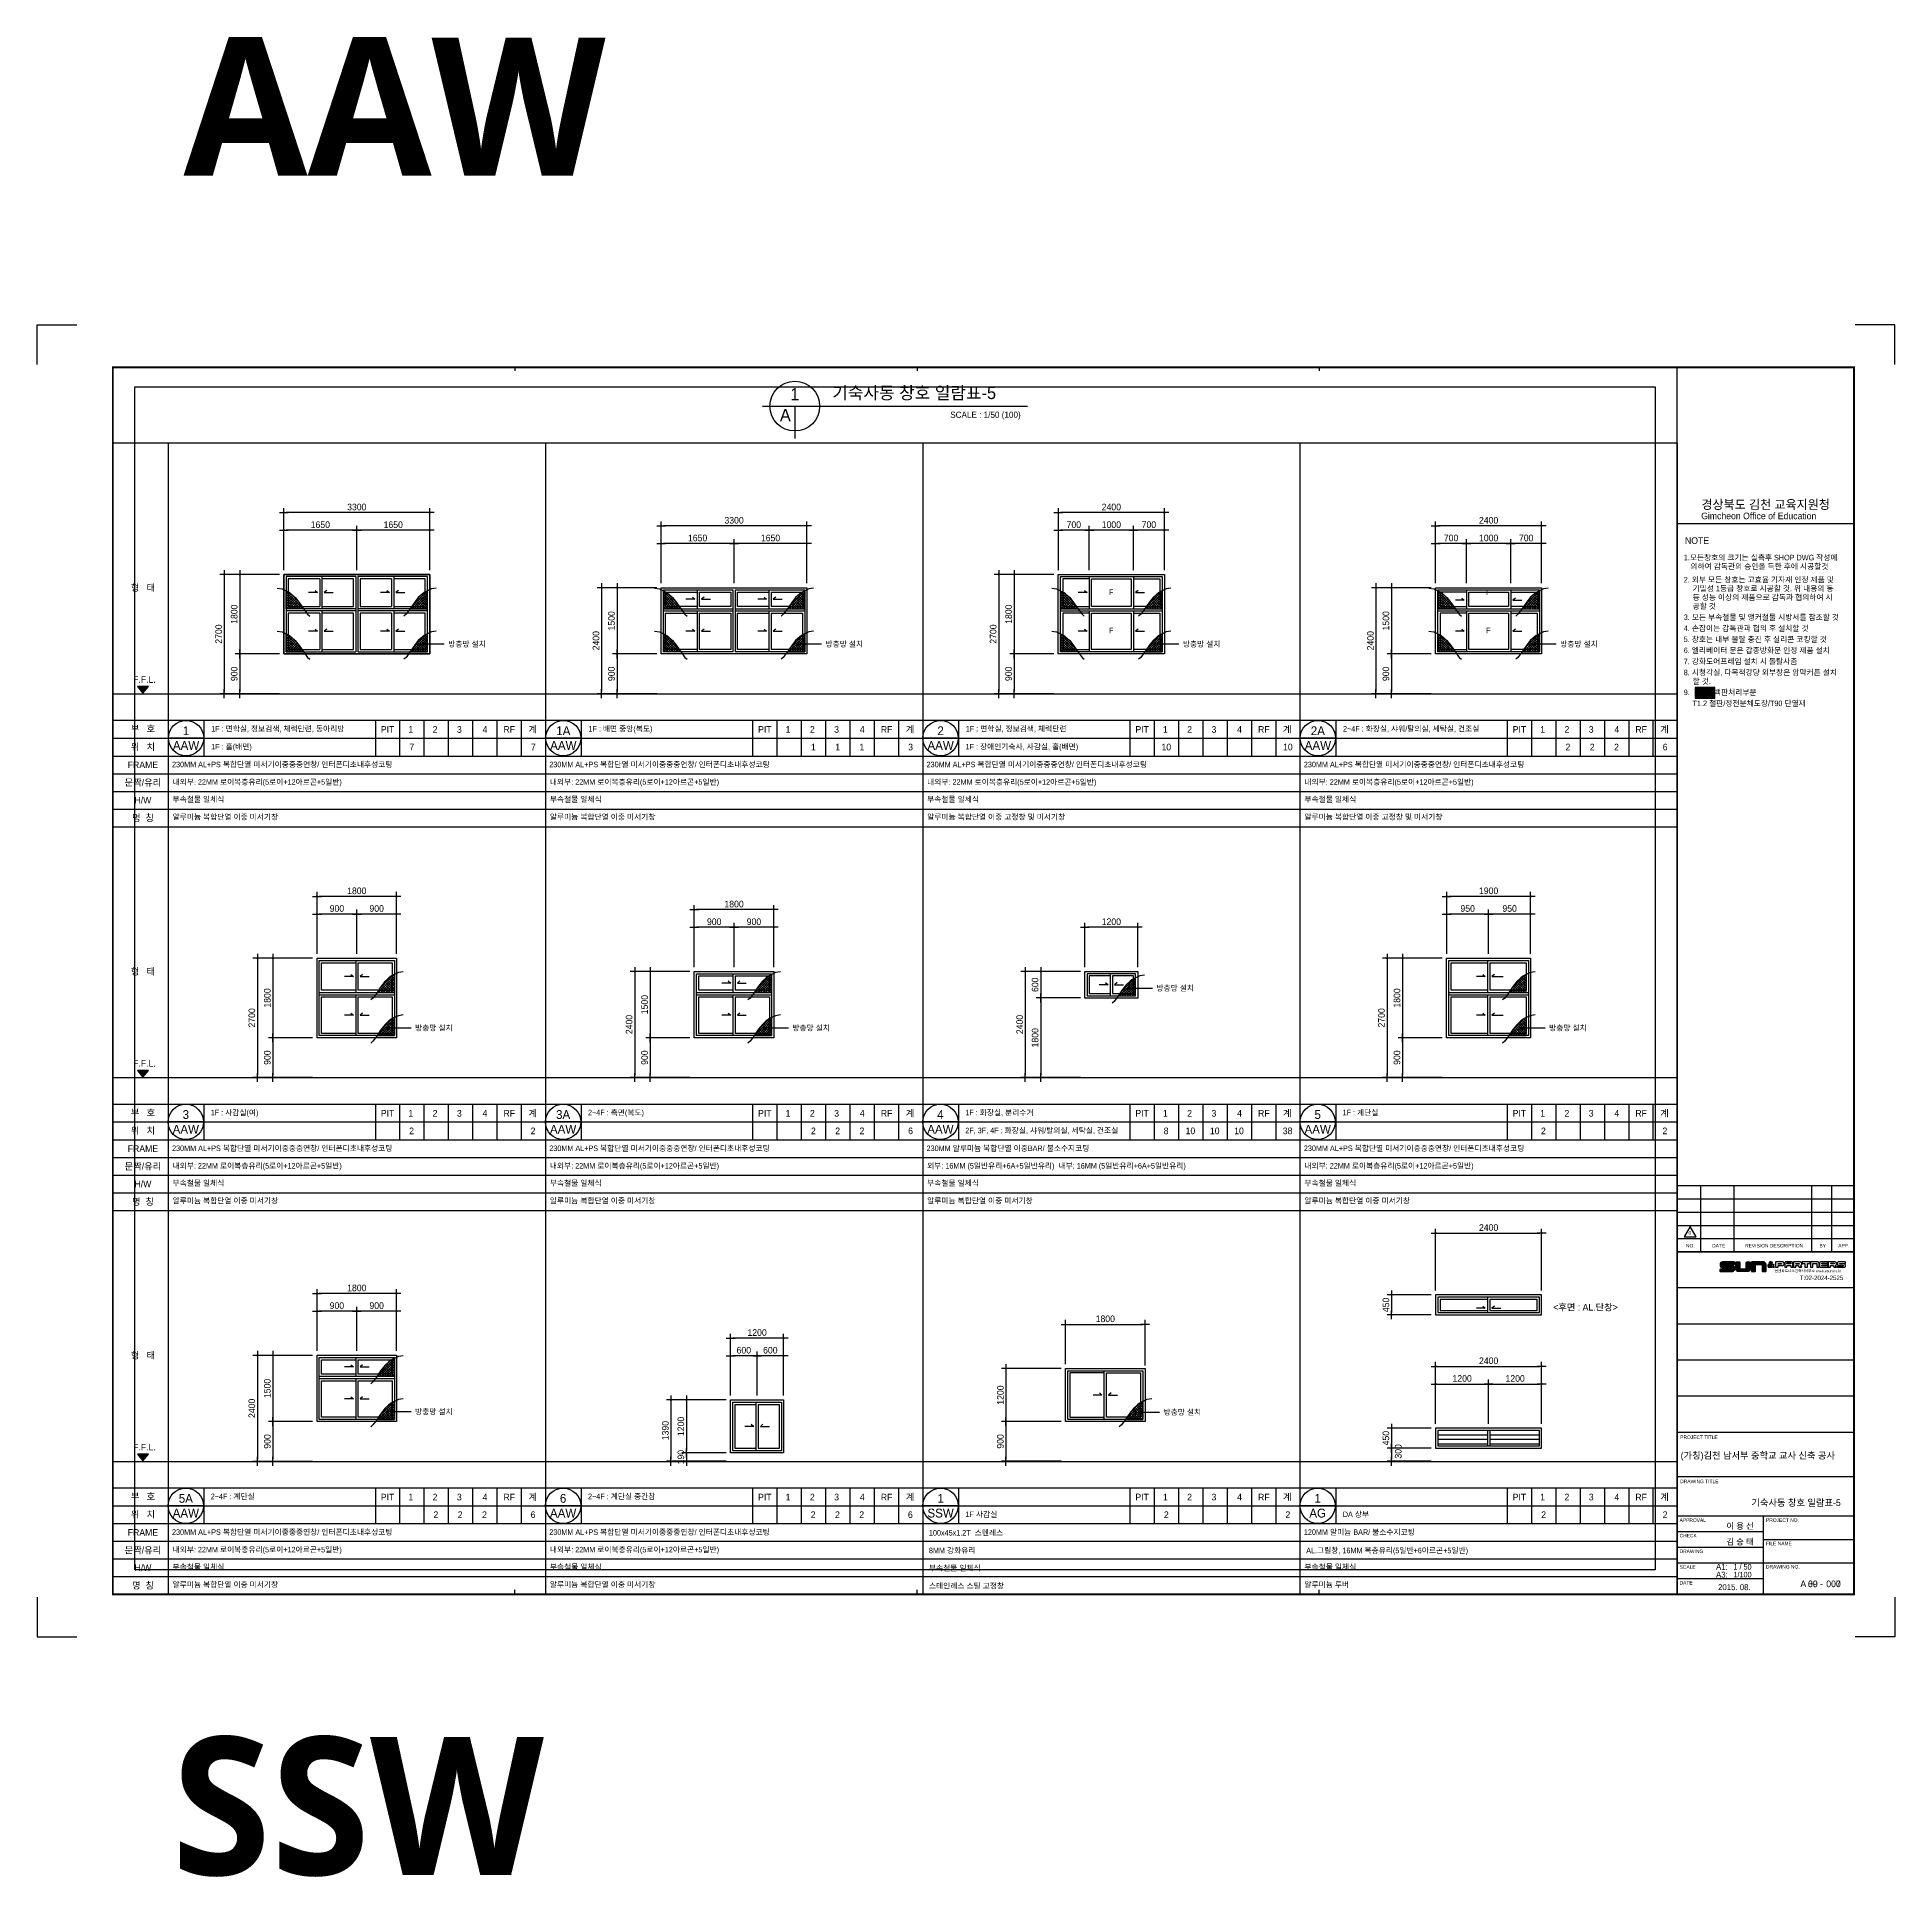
# Model space of a CAD drawing. Extents: x -25535497 to -25216507, y 8041684 to 8103002.
# Drawn here: x -25321591 to -25279541, y 8052436 to 8094080 of the extents above; entities that cross this region are included whole.
import ezdxf
from ezdxf.enums import TextEntityAlignment as Align

# ---------------------------------------------------------------- set-up
doc = ezdxf.new("R2010")
doc.units = 0
doc.header["$MEASUREMENT"] = 0
doc.linetypes.add('DASHDOT', pattern=[22, 20, -1, 0, -1])
doc.layers.get('Defpoints').update_dxf_attribs({"color": 45})
for name, color, linetype in [('0_form', 8, 'Continuous'), ('0_SYM', 7, 'Continuous'), ('254', 254, 'Continuous'), ('A-03-TEXT', 3, 'Continuous'), ('A_WID', 4, 'Continuous'), ('AA-XXXX-SYM1', 7, 'Continuous'), ('DIM', 7, 'Continuous'), ('ELE6', 5, 'Continuous'), ('ELE7', 4, 'Continuous'), ('ELE_HATCH_30', 252, 'Continuous'), ('ELE_WID', 4, 'Continuous'), ('FIN', 6, 'Continuous'), ('HAT', 8, 'Continuous'), ('KMS_SHEET$0$form', 7, 'Continuous'), ('KMS_SHEET$0$TEXT', 7, 'Continuous'), ('SHT', 7, 'Continuous'), ('SYM', 7, 'Continuous'), ('T-M', 7, 'Continuous'), ('text', 7, 'Continuous')]:
    doc.layers.add(name, color=color, linetype=linetype)
doc.styles.add('KMS_SHEET$0$돋움', font='')
doc.styles.add('songdoh', font='')
doc.styles.get("Standard").update_dxf_attribs({"font": 'malgunbd.ttf'})
doc.styles.add('돋움', font='')
doc.styles.add('을지로 돋움', font='')
doc.styles.get('KMS_SHEET$0$돋움').set_extended_font_data('Dotum')
doc.styles.get('songdoh').set_extended_font_data('Dotum')
doc.styles.get('돋움').set_extended_font_data('Dotum')
doc.styles.get('을지로 돋움').set_extended_font_data('Dotum')
doc.dimstyles.new('DONGWOO', dxfattribs={"dimscale": 300, "dimtxt": 3, "dimasz": 1, "dimexe": 2, "dimexo": 2, "dimgap": 1, "dimtad": 1, "dimdec": 0, "dimzin": 11, "dimdsep": 46, "dimtxsty": 'songdoh', "dimblk": 'DOT-6', "dimcen": 2, "dimdle": 2, "dimclrd": 256, "dimclre": 256, "dimclrt": 3, "dimadec": 0, "dimazin": 0, "dimtfac": 1, "dimtdec": 0, "dimtix": 1, "dimtmove": 2, "dimatfit": 3, "dimldrblk": 'DOT', "dimfxl": 2, "dimtolj": 1, "dimtzin": 11, "dimarcsym": 0})

msp = doc.modelspace()

# ---------------------------------------------------------------- texts
at = {"layer": '0_form', "color": 3, "style": '돋움'}
for s, p in [('7', (-25313111.2, 8078010.2)), ('7', (-25310361.2, 8078010.2)), ('1', (-25304021.2, 8078010.2)), ('1', (-25303471.2, 8078010.2)), ('1', (-25302921.2, 8078010.2)), ('3', (-25301821.2, 8078010.2)), ('10', (-25296031.2, 8078010.2)), ('10', (-25293281.2, 8078010.2)), ('2', (-25286941.2, 8078010.2)), ('2', (-25286391.2, 8078010.2)), ('2', (-25285841.2, 8078010.2)), ('6', (-25284741.2, 8078010.2)), ('2', (-25313116.2, 8069322.1)), ('2', (-25310366.2, 8069322.1)), ('2', (-25304021.2, 8069322.1)), ('2', (-25303471.2, 8069322.1)), ('2', (-25302921.2, 8069322.1)), ('6', (-25301821.2, 8069322.1)), ('8', (-25296036.2, 8069322.1)), ('10', (-25295486.2, 8069322.1)), ('10', (-25294936.2, 8069322.1)), ('10', (-25294386.2, 8069322.1)), ('38', (-25293286.2, 8069322.1)), ('2', (-25287496.2, 8069322.1)), ('2', (-25284746.2, 8069322.1)), ('2', (-25312566.2, 8060634)), ('2', (-25312016.2, 8060634)), ('2', (-25311466.2, 8060634)), ('6', (-25310366.2, 8060634)), ('2', (-25304026.2, 8060634)), ('2', (-25303476.2, 8060634)), ('2', (-25302926.2, 8060634)), ('6', (-25301826.2, 8060634)), ('2', (-25296031.2, 8060634)), ('2', (-25293281.2, 8060634)), ('2', (-25287491.2, 8060634)), ('2', (-25284741.2, 8060634))]:
    msp.add_text(s, height=150, dxfattribs=at).set_placement(p, align=Align.MIDDLE_CENTER)
at = {"layer": 'A-03-TEXT', "linetype": 'ByBlock', "style": '을지로 돋움'}
for s, p in [('1', (-25304441.2, 8085996.9)), ('A', (-25304655.1, 8085524.6))]:
    msp.add_text(s, height=281.3, dxfattribs=at).set_placement(p, align=Align.MIDDLE_CENTER)
msp.add_text('기숙사동 창호 일람표-5', height=281.25, dxfattribs=at).set_placement((-25303594.4, 8085886.8))
msp.add_text('SCALE : 1/50 (100)', height=140.625, dxfattribs=at).set_placement((-25299328, 8085603.5), align=Align.TOP_RIGHT)
at = {"layer": 'DIM', "color": 3, "style": 'songdoh'}
msp.add_text('<후면 : AL.단창>', height=150, dxfattribs=at).set_placement((-25287273.7, 8065255))
at = {"layer": 'T-M'}
for s, p in [('AAW', (-25318279.6, 8090941.6)), ('SSW', (-25318542.8, 8052479.9))]:
    msp.add_text(s, height=3125, dxfattribs=at).set_placement(p)
at = {"layer": 'text', "style": '돋움'}
for s, height, p in [('F', 125, (-25297281, 8081516.6)), ('F', 125, (-25288741, 8081516.6)), ('방충망 설치', 125, (-25311861.5, 8080341.6)), ('방충망 설치', 125, (-25303321.5, 8080341.6)), ('F', 125, (-25297281, 8080646.6)), ('방충망 설치', 125, (-25295231.5, 8080341.6)), ('F', 125, (-25288741, 8080646.6)), ('방충망 설치', 125, (-25286691.5, 8080341.6)), ('방충망 설치', 125, (-25295831.5, 8072553.5)), ('방충망 설치', 125, (-25312611.5, 8071653.5)), ('방충망 설치', 125, (-25304071.5, 8071653.5)), ('방충망 설치', 125, (-25286941.5, 8071653.5)), ('방충망 설치', 125, (-25312611.5, 8062965.4)), ('방충망 설치', 125, (-25295668.5, 8062955.4)), ('-', 150, (-25281202.8, 8059068.5))]:
    msp.add_text(s, height=height, dxfattribs=at).set_placement(p, align=Align.MIDDLE_CENTER)
for s, p in [('1F : 면학실, 정보검색, 체력단련, 동아리방', (-25317652.2, 8078424)), ('1F : 배면 중앙(복도)', (-25309112.2, 8078424)), ('1F : 면학실, 정보검색, 체력단련', (-25300572.2, 8078424)), ('2~4F : 화장실, 샤워/탈의실, 세탁실, 건조실', (-25292032.2, 8078424)), ('1F : 홀(배면)', (-25317652.2, 8078019)), ('1F : 장애인기숙사, 사감실, 홀(배면)', (-25300577.2, 8078019)), ('내외부: 22MM 로이복층유리(5로이+12아르곤+5일반)', (-25318526.2, 8077219.5)), ('내외부: 22MM 로이복층유리(5로이+12아르곤+5일반)', (-25309986.2, 8077219.5)), ('내외부: 22MM 로이복층유리(5로이+12아르곤+5일반)', (-25301446.2, 8077219.5)), ('내외부: 22MM 로이복층유리(5로이+12아르곤+5일반)', (-25292906.2, 8077219.5)), ('부속철물 일체식', (-25318526.2, 8076829.5)), ('부속철물 일체식', (-25309986.2, 8076829.5)), ('부속철물 일체식', (-25301446.2, 8076829.5)), ('부속철물 일체식', (-25292906.2, 8076829.5)), ('알루미늄 복합단열 이중 미서기창', (-25318526.2, 8076429.5)), ('알루미늄 복합단열 이중 미서기창', (-25309986.2, 8076429.5)), ('알루미늄 복합단열 이중 고정창 및 미서기창', (-25301446.2, 8076429.5)), ('알루미늄 복합단열 이중 고정창 및 미서기창', (-25292906.2, 8076429.5)), ('1F : 사감실(여)', (-25317662.2, 8069735.9)), ('2~4F : 측면(복도)', (-25309122.2, 8069735.9)), ('2F, 3F, 4F : 화장실, 샤워/탈의실, 세탁실, 건조실', (-25300582.2, 8069330.9)), ('1F : 화장실, 분리수거', (-25300582.2, 8069735.9)), ('1F : 계단실', (-25292042.2, 8069735.9)), ('내외부: 22MM 로이복층유리(5로이+12아르곤+5일반)', (-25318526.2, 8068531.4)), ('내외부: 22MM 로이복층유리(5로이+12아르곤+5일반)', (-25309986.2, 8068531.4)), ('외부: 16MM (5일반유리+6A+5일반유리)  내부: 16MM (5일반유리+6A+5일반유리)', (-25301446.2, 8068531.4)), ('내외부: 22MM 로이복층유리(5로이+12아르곤+5일반)', (-25292906.2, 8068531.4)), ('부속철물 일체식', (-25318526.2, 8068141.4)), ('부속철물 일체식', (-25309986.2, 8068141.4)), ('부속철물 일체식', (-25301446.2, 8068141.4)), ('부속철물 일체식', (-25292906.2, 8068141.4)), ('알루미늄 복합단열 이중 미서기창', (-25318526.2, 8067741.4)), ('알루미늄 복합단열 이중 미서기창', (-25309986.2, 8067741.4)), ('알루미늄 복합단열 이중 미서기창', (-25301446.2, 8067741.4)), ('알루미늄 복합단열 이중 미서기창', (-25292906.2, 8067741.4)), ('2~4F : 계단실', (-25317662.2, 8061047.8)), ('2~4F : 계단실 중간참', (-25309122.2, 8061047.8)), ('1F 사감실', (-25300577.2, 8060642.8)), ('DA 상부', (-25292037.2, 8060642.8)), ('100x45x1.2T  스텐레스', (-25301405.2, 8060224.3)), ('내외부: 22MM 로이복층유리(5로이+12아르곤+5일반)', (-25318526.2, 8059843.3)), ('내외부: 22MM 로이복층유리(5로이+12아르곤+5일반)', (-25309986.2, 8059843.3)), ('8MM 강화유리', (-25301405.2, 8059824.3)), ('AL.그릴창, 16MM 복층유리(5일반+6아르곤+5일반)', (-25292865.2, 8059824.3)), ('부속철물 일체식', (-25318526.2, 8059453.3)), ('부속철물 일체식', (-25309986.2, 8059453.3)), ('부속철물 일체식', (-25301405.2, 8059424.3)), ('부속철물 일체식', (-25292906.2, 8059453.3)), ('1 / 50', (-25283193.8, 8059452.8)), ('1/100', (-25283193.8, 8059277.1)), ('알루미늄 복합단열 이중 미서기창', (-25318526.2, 8059053.3)), ('알루미늄 복합단열 이중 미서기창', (-25309986.2, 8059053.3)), ('스테인레스 스틸 고정창', (-25301405.2, 8059024.3)), ('알루미늄 루버', (-25292906.2, 8059053.3))]:
    msp.add_text(s, height=125, dxfattribs=at).set_placement(p, align=Align.MIDDLE_LEFT)
for s, p in [('230MM AL+PS 복합단열 미서기이중중중연창/ 인터폰디초내후성코팅', (-25318538.2, 8077553.7)), ('230MM AL+PS 복합단열 미서기이중중중연창/ 인터폰디초내후성코팅', (-25309998.2, 8077553.7)), ('230MM AL+PS 복합단열 미서기이중중중연창/ 인터폰디초내후성코팅', (-25301458.2, 8077553.7)), ('230MM AL+PS 복합단열 미서기이중중중연창/ 인터폰디초내후성코팅', (-25292918.2, 8077553.7)), ('230MM AL+PS 복합단열 미서기이중중중연창/ 인터폰디초내후성코팅', (-25318538.2, 8068865.6)), ('230MM AL+PS 복합단열 미서기이중중중연창/ 인터폰디초내후성코팅', (-25309998.2, 8068865.6)), ('230MM 알루미늄 복합단열 이중BAR/ 불소수지코팅', (-25301458.2, 8068865.6)), ('230MM AL+PS 복합단열 미서기이중중중연창/ 인터폰디초내후성코팅', (-25292918.2, 8068865.6)), ('230MM AL+PS 복합단열 미서기이중중중연창/ 인터폰디초내후성코팅', (-25318538.2, 8060177.5)), ('230MM AL+PS 복합단열 미서기이중중중연창/ 인터폰디초내후성코팅', (-25309998.2, 8060177.5)), ('120MM 알미늄 BAR/ 불소수지코팅', (-25292918.2, 8060177.5))]:
    msp.add_text(s, height=125, dxfattribs=at).set_placement(p)
for s, p in [('기숙사동 창호 일람표-5', (-25280766.2, 8060905.6)), ('39', (-25281287.7, 8059068.5)), ('007', (-25280766.2, 8059068.5))]:
    msp.add_text(s, height=150, dxfattribs=at).set_placement(p, align=Align.MIDDLE_RIGHT)

# ---------------------------------------------------------------- blocks, each defined once
blk = doc.blocks.new('창호표')
at = {"layer": '0_form', "color": 3}
for p, q in [((0, 278), (8540, 278)), ((0, -6000), (8540, -6000)), ((0, -8410), (8540, -8410))]:
    blk.add_line(p, q, dxfattribs=at)
at = {"layer": '0_form', "color": 7}
for p, q in [((0, 278), (0, -8410)), ((8540, 278), (8540, -8410)), ((4690, -6000), (4690, -6810)), ((5240, -6000), (5240, -6810)), ((5790, -6000), (5790, -6810)), ((6340, -6000), (6340, -6810)), ((6890, -6000), (6890, -6810)), ((7440, -6000), (7440, -6810)), ((7990, -6000), (7990, -6810)), ((0, -6405), (8540, -6405)), ((0, -6810), (8540, -6810)), ((0, -7210), (8540, -7210)), ((0, -7610), (8540, -7610)), ((0, -8010), (8540, -8010))]:
    blk.add_line(p, q, dxfattribs=at)
at = {"layer": '0_form', "color": 1, "linetype": 'DASHDOT'}
blk.add_line((0, -5400), (8540, -5400), dxfattribs=at)
at = {"layer": '0_form'}
blk.add_line((810, -6000), (810, -6810), dxfattribs=at)
at = {"layer": '0_form', "color": 3, "style": '돋움'}
for s, p in [('PIT', (4967, -6284)), ('4', (7172, -6284)), ('RF', (7722, -6284))]:
    blk.add_text(s, height=150, dxfattribs=at).set_placement(p, align=Align.CENTER)
for s, p in [('1', (5437, -6284)), ('2', (5987, -6284)), ('3', (6537, -6284)), ('계', (8155, -6284))]:
    blk.add_text(s, height=150, dxfattribs=at).set_placement(p)
blk = doc.blocks.new('DOOR')
at = {"color": 0}
blk.add_line((-44282, 44513), (-45482, 44513), dxfattribs=at)
at = {"color": 0, "linetype": 'Continuous'}
blk.add_circle((-44882, 44513), 600, dxfattribs=at)
at = {"layer": 'Defpoints', "style": '돋움', "width": 0.8}
blk.add_attdef('크기', text='', height=169, dxfattribs=at).set_placement((-44882, 44513), align=Align.MIDDLE_CENTER)
at = {"layer": 'SYM', "color": 3, "style": 'songdoh'}
for tag, p in [('번호', (-44882, 44763)), ('종류', (-44882, 44263))]:
    blk.add_attdef(tag, text='', height=300, dxfattribs=at).set_placement(p, align=Align.MIDDLE_CENTER)
blk = doc.blocks.new('_Dot')
at = {"color": 0, "linetype": 'ByBlock', "lineweight": -2}
blk.add_line((-0.5, 0), (-1, 0), dxfattribs=at)
at = {"color": 0, "linetype": 'ByBlock', "const_width": 0.5}
blk.add_lwpolyline([(-0.25, 0, 1), (0.25, 0, 1)], format="xyb", close=True, dxfattribs=at)
blk = doc.blocks.new('DOT-6')
at = {"layer": 'DIM', "color": 7, "ltscale": 0.5}
blk.add_line((2, 0), (-2, 0), dxfattribs=at)
at = {"layer": 'DIM', "color": 7, "ltscale": 0.5, "xscale": 0.9680000000043946, "yscale": 0.9680000000043946, "zscale": 0.9680000000043946}
blk.add_blockref('_Dot', (0, 0), dxfattribs=at)
blk = doc.blocks.new('*D72')
at = {"layer": 'Defpoints', "color": 0, "linetype": 'Continuous'}
for p in [(-25316006, 8081918), (-25317356, 8079218), (-25316006, 8079218)]:
    blk.add_point(p, dxfattribs=at)
at = {"layer": 'DIM', "linetype": 'Continuous', "lineweight": -2}
for p, q in [((-25316106, 8081918), (-25317456, 8081918)), ((-25317356, 8081868), (-25317356, 8079268)), ((-25316106, 8079218), (-25317456, 8079218))]:
    blk.add_line(p, q, dxfattribs=at)
at = {"layer": 'DIM', "linetype": 'Continuous', "lineweight": -2, "xscale": 50, "yscale": 50, "zscale": 50}
for p, rotation in [((-25317356, 8081918), 90), ((-25317356, 8079218), 270)]:
    blk.add_blockref('DOT-6', p, dxfattribs=dict(at, rotation=rotation))
at = {"layer": 'DIM', "color": 3, "linetype": 'Continuous', "insert": (-25317481, 8080568), "char_height": 150, "attachment_point": 5, "rotation": 90, "style": 'songdoh'}
blk.add_mtext('\\A1;2700', dxfattribs=at)
blk = doc.blocks.new('*D73')
at = {"layer": 'Defpoints', "color": 0, "linetype": 'Continuous'}
for p in [(-25316006, 8082918), (-25316006, 8081918), (-25314356, 8081918)]:
    blk.add_point(p, dxfattribs=at)
at = {"layer": 'DIM', "linetype": 'Continuous', "lineweight": -2}
for p, q in [((-25316006, 8082018), (-25316006, 8083018)), ((-25314406, 8082918), (-25315956, 8082918)), ((-25314356, 8082018), (-25314356, 8083018))]:
    blk.add_line(p, q, dxfattribs=at)
at = {"layer": 'DIM', "linetype": 'Continuous', "lineweight": -2, "xscale": 50, "yscale": 50, "zscale": 50, "rotation": 180}
blk.add_blockref('DOT-6', (-25316006, 8082918), dxfattribs=at)
at = {"layer": 'DIM', "linetype": 'Continuous', "lineweight": -2, "xscale": 50, "yscale": 50, "zscale": 50}
blk.add_blockref('DOT-6', (-25314356, 8082918), dxfattribs=at)
at = {"layer": 'DIM', "color": 3, "linetype": 'Continuous', "insert": (-25315181, 8083043), "char_height": 150, "attachment_point": 5, "style": 'songdoh'}
blk.add_mtext('\\A1;1650', dxfattribs=at)
blk = doc.blocks.new('*D74')
at = {"layer": 'Defpoints', "color": 0, "linetype": 'Continuous'}
for p in [(-25314356, 8082918), (-25314356, 8081918), (-25312706, 8081918)]:
    blk.add_point(p, dxfattribs=at)
at = {"layer": 'DIM', "linetype": 'Continuous', "lineweight": -2}
for p, q in [((-25314356, 8082018), (-25314356, 8083018)), ((-25312756, 8082918), (-25314306, 8082918)), ((-25312706, 8082018), (-25312706, 8083018))]:
    blk.add_line(p, q, dxfattribs=at)
at = {"layer": 'DIM', "linetype": 'Continuous', "lineweight": -2, "xscale": 50, "yscale": 50, "zscale": 50, "rotation": 180}
blk.add_blockref('DOT-6', (-25314356, 8082918), dxfattribs=at)
at = {"layer": 'DIM', "linetype": 'Continuous', "lineweight": -2, "xscale": 50, "yscale": 50, "zscale": 50}
blk.add_blockref('DOT-6', (-25312706, 8082918), dxfattribs=at)
at = {"layer": 'DIM', "color": 3, "linetype": 'Continuous', "insert": (-25313531, 8083043), "char_height": 150, "attachment_point": 5, "style": 'songdoh'}
blk.add_mtext('\\A1;1650', dxfattribs=at)
blk = doc.blocks.new('*D75')
at = {"layer": 'Defpoints', "color": 0, "linetype": 'Continuous'}
for p in [(-25316006, 8083318), (-25316006, 8081918), (-25312706, 8081918)]:
    blk.add_point(p, dxfattribs=at)
at = {"layer": 'DIM', "linetype": 'Continuous', "lineweight": -2}
for p, q in [((-25316006, 8082018), (-25316006, 8083418)), ((-25312756, 8083318), (-25315956, 8083318)), ((-25312706, 8082018), (-25312706, 8083418))]:
    blk.add_line(p, q, dxfattribs=at)
at = {"layer": 'DIM', "linetype": 'Continuous', "lineweight": -2, "xscale": 50, "yscale": 50, "zscale": 50, "rotation": 180}
blk.add_blockref('DOT-6', (-25316006, 8083318), dxfattribs=at)
at = {"layer": 'DIM', "linetype": 'Continuous', "lineweight": -2, "xscale": 50, "yscale": 50, "zscale": 50}
blk.add_blockref('DOT-6', (-25312706, 8083318), dxfattribs=at)
at = {"layer": 'DIM', "color": 3, "linetype": 'Continuous', "insert": (-25314356, 8083443), "char_height": 150, "attachment_point": 5, "style": 'songdoh'}
blk.add_mtext('\\A1;3300', dxfattribs=at)
blk = doc.blocks.new('*D76')
at = {"layer": 'Defpoints', "color": 0, "linetype": 'Continuous'}
for p in [(-25298476, 8082918), (-25298476, 8081918), (-25297776, 8081918)]:
    blk.add_point(p, dxfattribs=at)
at = {"layer": 'DIM', "linetype": 'Continuous', "lineweight": -2}
for p, q in [((-25298476, 8082018), (-25298476, 8083018)), ((-25297826, 8082918), (-25298426, 8082918)), ((-25297776, 8082018), (-25297776, 8083018))]:
    blk.add_line(p, q, dxfattribs=at)
at = {"layer": 'DIM', "linetype": 'Continuous', "lineweight": -2, "xscale": 50, "yscale": 50, "zscale": 50, "rotation": 180}
blk.add_blockref('DOT-6', (-25298476, 8082918), dxfattribs=at)
at = {"layer": 'DIM', "linetype": 'Continuous', "lineweight": -2, "xscale": 50, "yscale": 50, "zscale": 50}
blk.add_blockref('DOT-6', (-25297776, 8082918), dxfattribs=at)
at = {"layer": 'DIM', "color": 3, "linetype": 'Continuous', "insert": (-25298126, 8083043), "char_height": 150, "attachment_point": 5, "style": 'songdoh'}
blk.add_mtext('\\A1;700', dxfattribs=at)
blk = doc.blocks.new('*D77')
at = {"layer": 'Defpoints', "color": 0, "linetype": 'Continuous'}
for p in [(-25296776, 8082918), (-25296776, 8081918), (-25296076, 8081918)]:
    blk.add_point(p, dxfattribs=at)
at = {"layer": 'DIM', "linetype": 'Continuous', "lineweight": -2}
for p, q in [((-25296776, 8082018), (-25296776, 8083018)), ((-25296126, 8082918), (-25296726, 8082918)), ((-25296076, 8082018), (-25296076, 8083018))]:
    blk.add_line(p, q, dxfattribs=at)
at = {"layer": 'DIM', "linetype": 'Continuous', "lineweight": -2, "xscale": 50, "yscale": 50, "zscale": 50, "rotation": 180}
blk.add_blockref('DOT-6', (-25296776, 8082918), dxfattribs=at)
at = {"layer": 'DIM', "linetype": 'Continuous', "lineweight": -2, "xscale": 50, "yscale": 50, "zscale": 50}
blk.add_blockref('DOT-6', (-25296076, 8082918), dxfattribs=at)
at = {"layer": 'DIM', "color": 3, "linetype": 'Continuous', "insert": (-25296426, 8083043), "char_height": 150, "attachment_point": 5, "style": 'songdoh'}
blk.add_mtext('\\A1;700', dxfattribs=at)
blk = doc.blocks.new('*D78')
at = {"layer": 'Defpoints', "color": 0, "linetype": 'Continuous'}
for p in [(-25298476, 8083318), (-25298476, 8081918), (-25296076, 8081918)]:
    blk.add_point(p, dxfattribs=at)
at = {"layer": 'DIM', "linetype": 'Continuous', "lineweight": -2}
for p, q in [((-25298476, 8082018), (-25298476, 8083418)), ((-25296126, 8083318), (-25298426, 8083318)), ((-25296076, 8082018), (-25296076, 8083418))]:
    blk.add_line(p, q, dxfattribs=at)
at = {"layer": 'DIM', "linetype": 'Continuous', "lineweight": -2, "xscale": 50, "yscale": 50, "zscale": 50, "rotation": 180}
blk.add_blockref('DOT-6', (-25298476, 8083318), dxfattribs=at)
at = {"layer": 'DIM', "linetype": 'Continuous', "lineweight": -2, "xscale": 50, "yscale": 50, "zscale": 50}
blk.add_blockref('DOT-6', (-25296076, 8083318), dxfattribs=at)
at = {"layer": 'DIM', "color": 3, "linetype": 'Continuous', "insert": (-25297276, 8083443), "char_height": 150, "attachment_point": 5, "style": 'songdoh'}
blk.add_mtext('\\A1;2400', dxfattribs=at)
blk = doc.blocks.new('*D79')
at = {"layer": 'Defpoints', "color": 0, "linetype": 'Continuous'}
for p in [(-25315256, 8074230), (-25315256, 8073230), (-25314356, 8073230)]:
    blk.add_point(p, dxfattribs=at)
at = {"layer": 'DIM', "linetype": 'Continuous', "lineweight": -2}
for p, q in [((-25315256, 8073330), (-25315256, 8074330)), ((-25314406, 8074230), (-25315206, 8074230)), ((-25314356, 8073330), (-25314356, 8074330))]:
    blk.add_line(p, q, dxfattribs=at)
at = {"layer": 'DIM', "linetype": 'Continuous', "lineweight": -2, "xscale": 50, "yscale": 50, "zscale": 50, "rotation": 180}
blk.add_blockref('DOT-6', (-25315256, 8074230), dxfattribs=at)
at = {"layer": 'DIM', "linetype": 'Continuous', "lineweight": -2, "xscale": 50, "yscale": 50, "zscale": 50}
blk.add_blockref('DOT-6', (-25314356, 8074230), dxfattribs=at)
at = {"layer": 'DIM', "color": 3, "linetype": 'Continuous', "insert": (-25314806, 8074355), "char_height": 150, "attachment_point": 5, "style": 'songdoh'}
blk.add_mtext('\\A1;900', dxfattribs=at)
blk = doc.blocks.new('*D80')
at = {"layer": 'Defpoints', "color": 0, "linetype": 'Continuous'}
for p in [(-25314356, 8074230), (-25314356, 8073230), (-25313456, 8073230)]:
    blk.add_point(p, dxfattribs=at)
at = {"layer": 'DIM', "linetype": 'Continuous', "lineweight": -2}
for p, q in [((-25314356, 8073330), (-25314356, 8074330)), ((-25313506, 8074230), (-25314306, 8074230)), ((-25313456, 8073330), (-25313456, 8074330))]:
    blk.add_line(p, q, dxfattribs=at)
at = {"layer": 'DIM', "linetype": 'Continuous', "lineweight": -2, "xscale": 50, "yscale": 50, "zscale": 50, "rotation": 180}
blk.add_blockref('DOT-6', (-25314356, 8074230), dxfattribs=at)
at = {"layer": 'DIM', "linetype": 'Continuous', "lineweight": -2, "xscale": 50, "yscale": 50, "zscale": 50}
blk.add_blockref('DOT-6', (-25313456, 8074230), dxfattribs=at)
at = {"layer": 'DIM', "color": 3, "linetype": 'Continuous', "insert": (-25313906, 8074355), "char_height": 150, "attachment_point": 5, "style": 'songdoh'}
blk.add_mtext('\\A1;900', dxfattribs=at)
blk = doc.blocks.new('*D81')
at = {"layer": 'Defpoints', "color": 0, "linetype": 'Continuous'}
for p in [(-25315256, 8074630), (-25315256, 8073230), (-25313456, 8073230)]:
    blk.add_point(p, dxfattribs=at)
at = {"layer": 'DIM', "linetype": 'Continuous', "lineweight": -2}
for p, q in [((-25315256, 8073330), (-25315256, 8074730)), ((-25313506, 8074630), (-25315206, 8074630)), ((-25313456, 8073330), (-25313456, 8074730))]:
    blk.add_line(p, q, dxfattribs=at)
at = {"layer": 'DIM', "linetype": 'Continuous', "lineweight": -2, "xscale": 50, "yscale": 50, "zscale": 50, "rotation": 180}
blk.add_blockref('DOT-6', (-25315256, 8074630), dxfattribs=at)
at = {"layer": 'DIM', "linetype": 'Continuous', "lineweight": -2, "xscale": 50, "yscale": 50, "zscale": 50}
blk.add_blockref('DOT-6', (-25313456, 8074630), dxfattribs=at)
at = {"layer": 'DIM', "color": 3, "linetype": 'Continuous', "insert": (-25314356, 8074755), "char_height": 150, "attachment_point": 5, "style": 'songdoh'}
blk.add_mtext('\\A1;1800', dxfattribs=at)
blk = doc.blocks.new('*D70')
at = {"layer": 'Defpoints', "color": 0, "linetype": 'Continuous'}
for p in [(-25297776, 8082918), (-25297776, 8081918), (-25296776, 8081918)]:
    blk.add_point(p, dxfattribs=at)
at = {"layer": 'DIM', "linetype": 'Continuous', "lineweight": -2}
for p, q in [((-25297776, 8082018), (-25297776, 8083018)), ((-25296826, 8082918), (-25297726, 8082918)), ((-25296776, 8082018), (-25296776, 8083018))]:
    blk.add_line(p, q, dxfattribs=at)
at = {"layer": 'DIM', "linetype": 'Continuous', "lineweight": -2, "xscale": 50, "yscale": 50, "zscale": 50, "rotation": 180}
blk.add_blockref('DOT-6', (-25297776, 8082918), dxfattribs=at)
at = {"layer": 'DIM', "linetype": 'Continuous', "lineweight": -2, "xscale": 50, "yscale": 50, "zscale": 50}
blk.add_blockref('DOT-6', (-25296776, 8082918), dxfattribs=at)
at = {"layer": 'DIM', "color": 3, "linetype": 'Continuous', "insert": (-25297276, 8083043), "char_height": 150, "attachment_point": 5, "style": 'songdoh'}
blk.add_mtext('\\A1;1000', dxfattribs=at)
blk = doc.blocks.new('*D71')
at = {"layer": 'Defpoints', "color": 0, "linetype": 'Continuous'}
for p in [(-25297876, 8073930), (-25297876, 8072930), (-25296676, 8072930)]:
    blk.add_point(p, dxfattribs=at)
at = {"layer": 'DIM', "linetype": 'Continuous', "lineweight": -2}
for p, q in [((-25297876, 8073030), (-25297876, 8074030)), ((-25296676, 8073030), (-25296676, 8074030)), ((-25296726, 8073930), (-25297826, 8073930))]:
    blk.add_line(p, q, dxfattribs=at)
at = {"layer": 'DIM', "linetype": 'Continuous', "lineweight": -2, "xscale": 50, "yscale": 50, "zscale": 50, "rotation": 180}
blk.add_blockref('DOT-6', (-25297876, 8073930), dxfattribs=at)
at = {"layer": 'DIM', "linetype": 'Continuous', "lineweight": -2, "xscale": 50, "yscale": 50, "zscale": 50}
blk.add_blockref('DOT-6', (-25296676, 8073930), dxfattribs=at)
at = {"layer": 'DIM', "color": 3, "linetype": 'Continuous', "insert": (-25297276, 8074055), "char_height": 150, "attachment_point": 5, "style": 'songdoh'}
blk.add_mtext('\\A1;1200', dxfattribs=at)
blk = doc.blocks.new('KMS_SHEET$0$김천 도면폼(XR)')
at = {"layer": 'KMS_SHEET$0$form', "true_color": 0x424242}
for points in [[(77833, 17986), (77809, 18013), (77777, 18034), (77736, 18050), (77705, 18054), (77368, 18054), (77368, 18094), (77814, 18094), (77830, 18106), (77834, 18118), (77834, 18197), (77817, 18217), (77288, 18217), (77248, 18208), (77218, 18189), (77206, 18178), (77196, 18164), (77182, 18141), (77182, 18036), (77193, 18009), (77218, 17981), (77238, 17969), (77267, 17955), (77311, 17942), (77645, 17942), (77645, 17892), (77645, 17886), (77635, 17881), (77187, 17881), (77169, 17858), (77169, 17794), (77182, 17784), (77758, 17784), (77778, 17797), (77804, 17818), (77824, 17842), (77829, 17858), (77833, 17877)], [(78538, 18196), (78524, 18217), (78374, 18217), (78355, 18191), (78355, 17906), (78345, 17897), (78066, 17897), (78066, 18198), (78052, 18217), (77902, 18217), (77889, 18201), (77889, 17874), (77896, 17850), (77903, 17835), (77924, 17811), (77944, 17793), (77968, 17784), (78446, 17784), (78490, 17798), (78517, 17817), (78528, 17834), (78538, 17862)], [(79219, 18177), (79202, 18192), (79187, 18205), (79167, 18217), (78606, 18217), (78592, 18204), (78592, 17796), (78603, 17784), (78762, 17784), (78772, 17795), (78772, 18089), (79074, 18089), (79074, 17802), (79090, 17784), (79245, 17784), (79255, 17797), (79255, 18104), (79253, 18122), (79246, 18140), (79237, 18159)]]:
    blk.add_hatch(color=49, dxfattribs=at).paths.add_polyline_path(points)
at = {"color": 55}
for p, q in [((22686, 58666), (22686, 58504)), ((40870, 58666), (40870, 58504)), ((59055, 58666), (59055, 58504)), ((22686, 3218), (22686, 3380)), ((40870, 3218), (40870, 3380)), ((59055, 3218), (59055, 3380))]:
    blk.add_line(p, q, dxfattribs=at)
at = {"color": 1}
blk.add_line((75242, 10507), (75242, 58666), dxfattribs=at)
for p, q in [((75242, 21666), (83232, 21666)), ((75242, 21066), (83232, 21066)), ((75242, 20466), (83232, 20466)), ((75242, 19866), (83232, 19866)), ((75819, 19808), (75550, 19341)), ((75550, 19341), (76089, 19341)), ((76089, 19341), (75819, 19808)), ((75242, 19266), (83232, 19266))]:
    blk.add_line(p, q)
at = {"color": 2}
blk.add_line((83232, 18666), (75242, 18666), dxfattribs=at)
at = {"color": 2, "const_width": 79.9}
blk.add_lwpolyline([(83232, 3182), (4501, 3182), (4501, 58666), (83232, 58666)], close=True, dxfattribs=at)
at = {"color": 2}
for points in [[(75242, 10507), (75242, 18666)], [(75242, 3182), (75242, 10507), (83232, 10507)], [(75242, 8509), (83232, 8509)], [(75242, 6734), (83232, 6734)]]:
    blk.add_lwpolyline(points, dxfattribs=at)
at = {"layer": 'Defpoints'}
for points in [[(1080, 58791), (1080, 60589), (2878, 60589)], [(85080, 58791), (85080, 60589), (83282, 60589)], [(1080, 3058), (1080, 1260), (2878, 1260)], [(85080, 3058), (85080, 1260), (83282, 1260)]]:
    blk.add_lwpolyline(points, dxfattribs=at)
at = {"layer": 'Defpoints', "ltscale": 2}
blk.add_lwpolyline([(5500, 57780), (74243, 57780), (74243, 4293), (5500, 4293)], close=True, dxfattribs=at)
at = {"layer": 'KMS_SHEET$0$form', "color": 1}
for p, q in [((76308, 18666), (76308, 21666)), ((77808, 18666), (77808, 21666)), ((81325, 18666), (81325, 21666)), ((82225, 18666), (82225, 21666)), ((75242, 18666), (83232, 18666)), ((83232, 18666), (75242, 18666)), ((75242, 18666), (83232, 18666)), ((75242, 18666), (83232, 18666)), ((75242, 6023), (79148, 6023)), ((75242, 5313), (79148, 5313)), ((79148, 5668), (83232, 5668)), ((75242, 4603), (79148, 4603)), ((79148, 4603), (83232, 4603)), ((75242, 3893), (79148, 3893))]:
    blk.add_line(p, q, dxfattribs=at)
for points in [[(83232, 51588), (75242, 51588)], [(83232, 17035), (75242, 17035)], [(83232, 15403), (75242, 15403)], [(83232, 13771), (75242, 13771)], [(83232, 12139), (75242, 12139)]]:
    blk.add_lwpolyline(points, dxfattribs=at)
at = {"layer": 'KMS_SHEET$0$form', "color": 2}
for points in [[(77833, 17986), (77809, 18013), (77777, 18034), (77736, 18050), (77705, 18054), (77368, 18054), (77368, 18094), (77814, 18094), (77830, 18106), (77834, 18118), (77834, 18197), (77817, 18217), (77288, 18217), (77248, 18208), (77218, 18189), (77206, 18178), (77196, 18164), (77182, 18141), (77182, 18036), (77193, 18009), (77218, 17981), (77238, 17969), (77267, 17955), (77311, 17942), (77640, 17942), (77645, 17938), (77645, 17892), (77645, 17886), (77635, 17881), (77187, 17881), (77169, 17858), (77169, 17794), (77182, 17784), (77758, 17784), (77778, 17797), (77804, 17818), (77824, 17842), (77829, 17858), (77833, 17877)], [(77903, 17835), (77896, 17850), (77889, 17874), (77889, 18201), (77902, 18217), (78052, 18217), (78066, 18198), (78066, 17897), (78345, 17897), (78355, 17906), (78355, 18191), (78374, 18217), (78524, 18217), (78538, 18196), (78538, 17862), (78528, 17834), (78517, 17817), (78490, 17798), (78446, 17784), (77968, 17784), (77944, 17793), (77924, 17811)], [(79255, 18104), (79253, 18122), (79246, 18140), (79237, 18159), (79219, 18177), (79202, 18192), (79187, 18205), (79167, 18217), (78606, 18217), (78592, 18204), (78592, 17796), (78603, 17784), (78762, 17784), (78772, 17795), (78772, 18089), (79074, 18089), (79074, 17802), (79090, 17784), (79245, 17784), (79255, 17797)]]:
    blk.add_lwpolyline(points, close=True, dxfattribs=at)
at = {"layer": 'KMS_SHEET$0$form'}
for points in [[(79435, 18160), (79435, 18177), (79509, 18177), (79509, 18144), (79551, 18152), (79551, 18165), (79538, 18207), (79534, 18209), (79494, 18217), (79439, 18217), (79404, 18206), (79392, 18172), (79390, 18156), (79396, 18137), (79410, 18121), (79365, 18091), (79340, 18068), (79335, 18044), (79336, 18018), (79347, 17983), (79352, 17978), (79393, 17968), (79477, 17968), (79502, 17973), (79515, 17981), (79538, 18002), (79576, 17968), (79645, 17968), (79573, 18034), (79625, 18082), (79595, 18111), (79541, 18063)], [(79507, 18031), (79486, 18012), (79381, 18012), (79381, 18053), (79439, 18093)], [(80059, 18185), (80050, 18193), (80039, 18204), (80026, 18212), (80014, 18217), (79696, 18217), (79687, 18207), (79687, 17972), (79691, 17968), (79792, 17968), (79799, 17975), (79799, 18053), (80013, 18053), (80024, 18053), (80041, 18061), (80058, 18075), (80070, 18093), (80076, 18118), (80074, 18153), (80067, 18172)], [(79954, 18145), (79954, 18116), (79801, 18116), (79801, 18145)], [(80473, 18165), (80470, 18173), (80464, 18183), (80459, 18191), (80450, 18201), (80439, 18208), (80423, 18217), (80141, 18217), (80132, 18212), (80117, 18200), (80107, 18188), (80100, 18177), (80099, 18172), (80099, 17978), (80107, 17968), (80192, 17968), (80201, 17975), (80201, 18041), (80204, 18046), (80362, 18046), (80371, 18037), (80371, 17977), (80377, 17968), (80466, 17968), (80473, 17977)], [(80201, 18119), (80201, 18160), (80205, 18165), (80363, 18165), (80371, 18159), (80371, 18124), (80368, 18119)], [(80201, 18119), (80201, 18160), (80205, 18165), (80363, 18165), (80371, 18159), (80371, 18124), (80368, 18119)], [(80864, 18099), (80867, 18108), (80867, 18151), (80863, 18168), (80858, 18179), (80850, 18190), (80841, 18200), (80828, 18209), (80810, 18217), (80505, 18217), (80497, 18212), (80497, 17974), (80501, 17968), (80598, 17968), (80602, 17973), (80602, 18046), (80607, 18049), (80698, 18049), (80758, 17968), (80868, 17968), (80868, 17971), (80807, 18050), (80809, 18054), (80823, 18054), (80838, 18063), (80850, 18073), (80857, 18081)], [(80864, 18099), (80867, 18108), (80867, 18151), (80863, 18168), (80858, 18179), (80850, 18190), (80841, 18200), (80828, 18209), (80810, 18217), (80505, 18217), (80497, 18212), (80497, 17974), (80501, 17968), (80598, 17968), (80602, 17973), (80602, 18046), (80607, 18049), (80698, 18049), (80758, 17968), (80868, 17968), (80868, 17971), (80807, 18050), (80809, 18054), (80823, 18054), (80838, 18063), (80850, 18073), (80857, 18081)], [(80613, 18113), (80603, 18121), (80603, 18141), (80612, 18143), (80756, 18143), (80756, 18113)], [(80613, 18113), (80603, 18121), (80603, 18141), (80612, 18143), (80756, 18143), (80756, 18113)], [(81123, 18146), (81242, 18146), (81247, 18150), (81247, 18211), (81243, 18217), (80896, 18217), (80892, 18213), (80892, 18152), (80898, 18146), (81016, 18146), (81016, 17978), (81024, 17968), (81116, 17968), (81123, 17972)], [(81123, 18146), (81242, 18146), (81247, 18150), (81247, 18211), (81243, 18217), (80896, 18217), (80892, 18213), (80892, 18152), (80898, 18146), (81016, 18146), (81016, 17978), (81024, 17968), (81116, 17968), (81123, 17972)], [(81374, 18143), (81547, 18143), (81547, 17978), (81557, 17968), (81646, 17968), (81652, 17976), (81652, 18152), (81651, 18162), (81646, 18172), (81641, 18183), (81631, 18194), (81621, 18202), (81612, 18210), (81601, 18217), (81279, 18217), (81271, 18209), (81271, 17975), (81277, 17968), (81368, 17968), (81374, 17974)], [(81374, 18143), (81547, 18143), (81547, 17978), (81557, 17968), (81646, 17968), (81652, 17976), (81652, 18152), (81651, 18162), (81646, 18172), (81641, 18183), (81631, 18194), (81621, 18202), (81612, 18210), (81601, 18217), (81279, 18217), (81271, 18209), (81271, 17975), (81277, 17968), (81368, 17968), (81374, 17974)], [(81776, 18128), (81776, 18147), (81781, 18150), (82038, 18150), (82046, 18157), (82046, 18207), (82035, 18216), (81731, 18216), (81706, 18207), (81691, 18196), (81682, 18182), (81675, 18163), (81675, 18009), (81685, 17992), (81698, 17979), (81712, 17970), (81724, 17968), (82044, 17968), (82048, 17971), (82048, 18028), (82042, 18035), (81784, 18035), (81774, 18038), (81774, 18060), (81782, 18065), (82029, 18065), (82029, 18119), (82023, 18123), (81781, 18123)], [(81776, 18128), (81776, 18147), (81781, 18150), (82038, 18150), (82046, 18157), (82046, 18207), (82035, 18216), (81731, 18216), (81706, 18207), (81691, 18196), (81682, 18182), (81675, 18163), (81675, 18009), (81685, 17992), (81698, 17979), (81712, 17970), (81724, 17968), (82044, 17968), (82048, 17971), (82048, 18028), (82042, 18035), (81784, 18035), (81774, 18038), (81774, 18060), (81782, 18065), (82029, 18065), (82029, 18119), (82023, 18123), (81781, 18123)], [(82442, 18151), (82438, 18168), (82433, 18179), (82425, 18190), (82416, 18200), (82402, 18209), (82384, 18217), (82080, 18217), (82071, 18212), (82071, 17974), (82076, 17968), (82173, 17968), (82176, 17973), (82176, 18046), (82181, 18049), (82273, 18049), (82333, 17968), (82443, 17968), (82443, 17971), (82382, 18050), (82384, 18054), (82398, 18054), (82413, 18063), (82425, 18073), (82431, 18081), (82439, 18099), (82442, 18108)], [(82442, 18151), (82438, 18168), (82433, 18179), (82425, 18190), (82416, 18200), (82402, 18209), (82384, 18217), (82080, 18217), (82071, 18212), (82071, 17974), (82076, 17968), (82173, 17968), (82176, 17973), (82176, 18046), (82181, 18049), (82273, 18049), (82333, 17968), (82443, 17968), (82443, 17971), (82382, 18050), (82384, 18054), (82398, 18054), (82413, 18063), (82425, 18073), (82431, 18081), (82439, 18099), (82442, 18108)], [(82185, 18141), (82185, 18161), (82194, 18163), (82339, 18163), (82339, 18133), (82195, 18133)], [(82185, 18141), (82185, 18161), (82194, 18163), (82339, 18163), (82339, 18133), (82195, 18133)], [(82792, 18121), (82774, 18123), (82581, 18123), (82581, 18147), (82837, 18147), (82846, 18153), (82848, 18160), (82848, 18206), (82839, 18217), (82535, 18217), (82512, 18212), (82495, 18201), (82488, 18194), (82482, 18186), (82474, 18174), (82474, 18113), (82480, 18098), (82495, 18081), (82506, 18075), (82523, 18067), (82548, 18059), (82737, 18059), (82740, 18057), (82740, 18030), (82740, 18027), (82734, 18024), (82477, 18024), (82467, 18011), (82467, 17974), (82474, 17968), (82805, 17968), (82816, 17976), (82831, 17988), (82843, 18001), (82846, 18011), (82848, 18022), (82848, 18084), (82834, 18100), (82815, 18112)], [(82792, 18121), (82774, 18123), (82581, 18123), (82581, 18147), (82837, 18147), (82846, 18153), (82848, 18160), (82848, 18206), (82839, 18217), (82535, 18217), (82512, 18212), (82495, 18201), (82488, 18194), (82482, 18186), (82474, 18174), (82474, 18113), (82480, 18098), (82495, 18081), (82506, 18075), (82523, 18067), (82548, 18059), (82737, 18059), (82740, 18057), (82740, 18030), (82740, 18027), (82734, 18024), (82477, 18024), (82467, 18011), (82467, 17974), (82474, 17968), (82805, 17968), (82816, 17976), (82831, 17988), (82843, 18001), (82846, 18011), (82848, 18022), (82848, 18084), (82834, 18100), (82815, 18112)]]:
    blk.add_lwpolyline(points, close=True, dxfattribs=at)
at = {"layer": 'KMS_SHEET$0$TEXT', "color": 1}
blk.add_line((79148, 3182), (79148, 6734), dxfattribs=at)
at = {"layer": 'KMS_SHEET$0$TEXT', "style": 'KMS_SHEET$0$돋움'}
for s, height, p in [('Gimcheon Office of Education', 299.64, (76322, 51796)), ('0', 160, (75750, 19444)), ('NO.', 159.8, (75634, 18867)), ('DATE', 159.8, (76819, 18867)), ('REVISION DESCRIPTION', 159.81, (78311, 18867)), ('BY', 159.8, (81670, 18867)), ('APP.', 159.8, (82523, 18867)), ('썬앤파트너스건축사사무소 www.asun.co.kr', 117.84, (79644, 17749)), ('T:02-2024-2525', 200, (80782, 17394)), ('PROJECT TITLE', 159.81, (75375, 10205)), ('(가칭)김천 남서부 중학교 교사 신축 공사', 299.64, (75395, 9310)), ('DRAWING TITLE', 159.81, (75375, 8208)), ('APPROVAL', 159.8, (75348, 6458)), ('CHECK', 159.8, (75348, 5757)), ('PROJECT NO.', 159.81, (79255, 6458)), ('DRAWING', 159.8, (75348, 5047)), ('FILE NAME', 159.8, (79255, 5402)), ('SCALE', 159.8, (75348, 4337)), ('DRAWING NO.', 159.81, (79255, 4349)), ('DATE', 159.8, (75348, 3626))]:
    blk.add_text(s, height=height, dxfattribs=at).set_placement(p)
at = {"layer": 'KMS_SHEET$0$TEXT', "color": 3, "style": 'KMS_SHEET$0$돋움'}
blk.add_text('경상북도 김천 교육지원청', height=400, dxfattribs=at).set_placement((79237, 52258), align=Align.CENTER)
at = {"layer": 'KMS_SHEET$0$TEXT', "style": 'KMS_SHEET$0$돋움'}
for s, height, p in [('NOTE', 299.6, (75591, 50830)), ('A1:', 269.7, (76995, 4423)), ('A3:', 269.7, (76995, 4073))]:
    blk.add_text(s, height=height, dxfattribs=at).set_placement(p, align=Align.MIDDLE_LEFT)
for s, p in [('이 용 선', (78699, 6271)), ('김 승 태', (78699, 5561)), ('2015. 08.', (78558, 3506))]:
    blk.add_text(s, height=269.7, dxfattribs=at).set_placement(p, align=Align.MIDDLE_RIGHT)
blk = doc.blocks.new('KMS_SHEET', base_point=(2746843.44, 1131951.81))
at = {"xscale": 0.0100119047570738, "yscale": 0.0100119047570738, "zscale": 0.0100119047570738}
blk.add_blockref('KMS_SHEET$0$김천 도면폼(XR)', (2746832.63, 1131939.2), dxfattribs=at)
at = {"layer": 'Defpoints', "style": 'KMS_SHEET$0$돋움'}
for s, p in [('00', (2747649.52, 1131975.8)), ('000', (2747659.94, 1131975.8))]:
    blk.add_text(s, height=3, dxfattribs=at).set_placement(p, align=Align.MIDDLE_RIGHT)
at = {"layer": 'KMS_SHEET$0$TEXT', "style": 'KMS_SHEET$0$돋움'}
blk.add_text('A', height=3, dxfattribs=at).set_placement((2747641.68, 1131975.8), align=Align.MIDDLE_LEFT)
blk.add_text('-', height=3, dxfattribs=at).set_placement((2747651.21, 1131975.8), align=Align.MIDDLE_CENTER)
blk = doc.blocks.new('창호부호')
at = {"layer": '0_form', "color": 3}
for p, q in [((0, 278), (1252, 278)), ((0, 278), (0, -8410)), ((0, -8410), (1252, -8410))]:
    blk.add_line(p, q, dxfattribs=at)
at = {"layer": '0_form', "color": 7}
for p, q in [((1252, 278), (1252, -8410)), ((0, -6000), (1252, -6000)), ((0, -6405), (1252, -6405)), ((0, -6810), (1252, -6810)), ((0, -7210), (1252, -7210)), ((0, -7610), (1252, -7610)), ((0, -8010), (1252, -8010))]:
    blk.add_line(p, q, dxfattribs=at)
at = {"layer": '0_form', "color": 1, "linetype": 'DASHDOT'}
blk.add_line((0, -5400), (1252, -5400), dxfattribs=at)
at = {"layer": '0_form', "color": 2}
blk.add_lwpolyline([(682, -5390), (807, -5240), (557, -5240)], close=True, dxfattribs=at)
blk.add_solid([(682, -5390), (557, -5240), (807, -5240)], dxfattribs=at)
at = {"layer": '0_form', "color": 2, "style": '돋움'}
for s, p in [('형   태', (682, -3000)), ('F.F.L.', (716, -5079)), ('부   호', (682, -6197)), ('위   치', (682, -6602)), ('FRAME', (682, -7010)), ('문짝/유리', (682, -7410)), ('H/W', (682, -7810)), ('명  칭', (682, -8210))]:
    blk.add_text(s, height=150, dxfattribs=at).set_placement(p, align=Align.MIDDLE_CENTER)
blk = doc.blocks.new('*D129')
at = {"layer": 'Defpoints', "color": 0, "linetype": 'Continuous'}
for p in [(-25316006, 8081918), (-25317006, 8080118), (-25316006, 8080118)]:
    blk.add_point(p, dxfattribs=at)
at = {"layer": 'DIM', "linetype": 'Continuous', "lineweight": -2}
for p, q in [((-25316106, 8081918), (-25317106, 8081918)), ((-25317006, 8081868), (-25317006, 8080168)), ((-25316106, 8080118), (-25317106, 8080118))]:
    blk.add_line(p, q, dxfattribs=at)
at = {"layer": 'DIM', "linetype": 'Continuous', "lineweight": -2, "xscale": 50, "yscale": 50, "zscale": 50}
for p, rotation in [((-25317006, 8081918), 90), ((-25317006, 8080118), 270)]:
    blk.add_blockref('DOT-6', p, dxfattribs=dict(at, rotation=rotation))
at = {"layer": 'DIM', "color": 3, "linetype": 'Continuous', "insert": (-25317131, 8081018), "char_height": 150, "attachment_point": 5, "rotation": 90, "style": 'songdoh'}
blk.add_mtext('\\A1;1800', dxfattribs=at)
blk = doc.blocks.new('*D130')
at = {"layer": 'Defpoints', "color": 0, "linetype": 'Continuous'}
for p in [(-25316006, 8080118), (-25317006, 8079218), (-25316006, 8079218)]:
    blk.add_point(p, dxfattribs=at)
at = {"layer": 'DIM', "linetype": 'Continuous', "lineweight": -2}
for p, q in [((-25316106, 8080118), (-25317106, 8080118)), ((-25317006, 8080068), (-25317006, 8079268)), ((-25316106, 8079218), (-25317106, 8079218))]:
    blk.add_line(p, q, dxfattribs=at)
at = {"layer": 'DIM', "linetype": 'Continuous', "lineweight": -2, "xscale": 50, "yscale": 50, "zscale": 50}
for p, rotation in [((-25317006, 8080118), 90), ((-25317006, 8079218), 270)]:
    blk.add_blockref('DOT-6', p, dxfattribs=dict(at, rotation=rotation))
at = {"layer": 'DIM', "color": 3, "linetype": 'Continuous', "insert": (-25317131, 8079668), "char_height": 150, "attachment_point": 5, "rotation": 90, "style": 'songdoh'}
blk.add_mtext('\\A1;900', dxfattribs=at)
blk = doc.blocks.new('*D133')
at = {"layer": 'Defpoints', "color": 0, "linetype": 'Continuous'}
for p in [(-25298476, 8081918), (-25299826, 8079218), (-25298476, 8079218)]:
    blk.add_point(p, dxfattribs=at)
at = {"layer": 'DIM', "linetype": 'Continuous', "lineweight": -2}
for p, q in [((-25298576, 8081918), (-25299926, 8081918)), ((-25299826, 8081868), (-25299826, 8079268)), ((-25298576, 8079218), (-25299926, 8079218))]:
    blk.add_line(p, q, dxfattribs=at)
at = {"layer": 'DIM', "linetype": 'Continuous', "lineweight": -2, "xscale": 50, "yscale": 50, "zscale": 50}
for p, rotation in [((-25299826, 8081918), 90), ((-25299826, 8079218), 270)]:
    blk.add_blockref('DOT-6', p, dxfattribs=dict(at, rotation=rotation))
at = {"layer": 'DIM', "color": 3, "linetype": 'Continuous', "insert": (-25299951, 8080568), "char_height": 150, "attachment_point": 5, "rotation": 90, "style": 'songdoh'}
blk.add_mtext('\\A1;2700', dxfattribs=at)
blk = doc.blocks.new('*D131')
at = {"layer": 'Defpoints', "color": 0, "linetype": 'Continuous'}
for p in [(-25298476, 8081918), (-25299476, 8080118), (-25298476, 8080118)]:
    blk.add_point(p, dxfattribs=at)
at = {"layer": 'DIM', "linetype": 'Continuous', "lineweight": -2}
for p, q in [((-25298576, 8081918), (-25299576, 8081918)), ((-25299476, 8081868), (-25299476, 8080168)), ((-25298576, 8080118), (-25299576, 8080118))]:
    blk.add_line(p, q, dxfattribs=at)
at = {"layer": 'DIM', "linetype": 'Continuous', "lineweight": -2, "xscale": 50, "yscale": 50, "zscale": 50}
for p, rotation in [((-25299476, 8081918), 90), ((-25299476, 8080118), 270)]:
    blk.add_blockref('DOT-6', p, dxfattribs=dict(at, rotation=rotation))
at = {"layer": 'DIM', "color": 3, "linetype": 'Continuous', "insert": (-25299601, 8081018), "char_height": 150, "attachment_point": 5, "rotation": 90, "style": 'songdoh'}
blk.add_mtext('\\A1;1800', dxfattribs=at)
blk = doc.blocks.new('*D132')
at = {"layer": 'Defpoints', "color": 0, "linetype": 'Continuous'}
for p in [(-25298476, 8080118), (-25299476, 8079218), (-25298476, 8079218)]:
    blk.add_point(p, dxfattribs=at)
at = {"layer": 'DIM', "linetype": 'Continuous', "lineweight": -2}
for p, q in [((-25298576, 8080118), (-25299576, 8080118)), ((-25299476, 8080068), (-25299476, 8079268)), ((-25298576, 8079218), (-25299576, 8079218))]:
    blk.add_line(p, q, dxfattribs=at)
at = {"layer": 'DIM', "linetype": 'Continuous', "lineweight": -2, "xscale": 50, "yscale": 50, "zscale": 50}
for p, rotation in [((-25299476, 8080118), 90), ((-25299476, 8079218), 270)]:
    blk.add_blockref('DOT-6', p, dxfattribs=dict(at, rotation=rotation))
at = {"layer": 'DIM', "color": 3, "linetype": 'Continuous', "insert": (-25299601, 8079668), "char_height": 150, "attachment_point": 5, "rotation": 90, "style": 'songdoh'}
blk.add_mtext('\\A1;900', dxfattribs=at)
blk = doc.blocks.new('*D134')
at = {"layer": 'Defpoints', "color": 0, "linetype": 'Continuous'}
for p in [(-25315256, 8073230), (-25316606, 8070530), (-25315256, 8070530)]:
    blk.add_point(p, dxfattribs=at)
at = {"layer": 'DIM', "linetype": 'Continuous', "lineweight": -2}
for p, q in [((-25315356, 8073230), (-25316706, 8073230)), ((-25316606, 8073180), (-25316606, 8070580)), ((-25315356, 8070530), (-25316706, 8070530))]:
    blk.add_line(p, q, dxfattribs=at)
at = {"layer": 'DIM', "linetype": 'Continuous', "lineweight": -2, "xscale": 50, "yscale": 50, "zscale": 50}
for p, rotation in [((-25316606, 8073230), 90), ((-25316606, 8070530), 270)]:
    blk.add_blockref('DOT-6', p, dxfattribs=dict(at, rotation=rotation))
at = {"layer": 'DIM', "color": 3, "linetype": 'Continuous', "insert": (-25316731, 8071880), "char_height": 150, "attachment_point": 5, "rotation": 90, "style": 'songdoh'}
blk.add_mtext('\\A1;2700', dxfattribs=at)
blk = doc.blocks.new('*D135')
at = {"layer": 'Defpoints', "color": 0, "linetype": 'Continuous'}
for p in [(-25315256, 8073230), (-25316256, 8071430), (-25315256, 8071430)]:
    blk.add_point(p, dxfattribs=at)
at = {"layer": 'DIM', "linetype": 'Continuous', "lineweight": -2}
for p, q in [((-25315356, 8073230), (-25316356, 8073230)), ((-25316256, 8073180), (-25316256, 8071480)), ((-25315356, 8071430), (-25316356, 8071430))]:
    blk.add_line(p, q, dxfattribs=at)
at = {"layer": 'DIM', "linetype": 'Continuous', "lineweight": -2, "xscale": 50, "yscale": 50, "zscale": 50}
for p, rotation in [((-25316256, 8073230), 90), ((-25316256, 8071430), 270)]:
    blk.add_blockref('DOT-6', p, dxfattribs=dict(at, rotation=rotation))
at = {"layer": 'DIM', "color": 3, "linetype": 'Continuous', "insert": (-25316381, 8072330), "char_height": 150, "attachment_point": 5, "rotation": 90, "style": 'songdoh'}
blk.add_mtext('\\A1;1800', dxfattribs=at)
blk = doc.blocks.new('*D136')
at = {"layer": 'Defpoints', "color": 0, "linetype": 'Continuous'}
for p in [(-25315256, 8071430), (-25316256, 8070530), (-25315256, 8070530)]:
    blk.add_point(p, dxfattribs=at)
at = {"layer": 'DIM', "linetype": 'Continuous', "lineweight": -2}
for p, q in [((-25315356, 8071430), (-25316356, 8071430)), ((-25316256, 8071380), (-25316256, 8070580)), ((-25315356, 8070530), (-25316356, 8070530))]:
    blk.add_line(p, q, dxfattribs=at)
at = {"layer": 'DIM', "linetype": 'Continuous', "lineweight": -2, "xscale": 50, "yscale": 50, "zscale": 50}
for p, rotation in [((-25316256, 8071430), 90), ((-25316256, 8070530), 270)]:
    blk.add_blockref('DOT-6', p, dxfattribs=dict(at, rotation=rotation))
at = {"layer": 'DIM', "color": 3, "linetype": 'Continuous', "insert": (-25316381, 8070980), "char_height": 150, "attachment_point": 5, "rotation": 90, "style": 'songdoh'}
blk.add_mtext('\\A1;900', dxfattribs=at)
blk = doc.blocks.new('HHH')
at = {"layer": 'FIN', "ltscale": 4}
h = blk.add_hatch(dxfattribs=at)
h.set_pattern_fill('_USER', color=5, scale=40, angle=45, double=1, pattern_type=0)
h.set_pattern_definition([(45, (65.854, -24064.096), (-28.28427125, 28.28427125), []), (135, (65.854, -24064.096), (-28.28427125, -28.28427125), [])])
h.paths.add_polyline_path([(-25332061, 8086958), (-25332147, 8086881), (-25332234, 8086770), (-25332304, 8086669), (-25332316, 8086651), (-25332332, 8086628), (-25331940, 8086628), (-25331940, 8087034), (-25332017, 8086997), (-25332027, 8086988)])
blk.add_lwpolyline([(-25331740, 8087094), (-25331849, 8087078), (-25332017, 8086997), (-25332147, 8086881), (-25332251, 8086749), (-25332340, 8086616), (-25332426, 8086501), (-25332475, 8086459)], dxfattribs=at)
at = {"layer": 'FIN', "color": 5, "ltscale": 4}
blk.add_lwpolyline([(-25332061, 8086958), (-25332147, 8086881), (-25332234, 8086770), (-25332304, 8086669), (-25332316, 8086651), (-25332332, 8086628), (-25331940, 8086628), (-25331940, 8087034), (-25332017, 8086997), (-25332027, 8086988)], close=True, dxfattribs=at)
blk = doc.blocks.new('*D145')
at = {"layer": 'Defpoints', "color": 0, "linetype": 'Continuous'}
for p in [(-25297876, 8072930), (-25299226, 8070530), (-25297876, 8070530)]:
    blk.add_point(p, dxfattribs=at)
at = {"layer": 'DIM', "linetype": 'Continuous', "lineweight": -2}
for p, q in [((-25297976, 8072930), (-25299326, 8072930)), ((-25299226, 8072880), (-25299226, 8070580)), ((-25297976, 8070530), (-25299326, 8070530))]:
    blk.add_line(p, q, dxfattribs=at)
at = {"layer": 'DIM', "linetype": 'Continuous', "lineweight": -2, "xscale": 50, "yscale": 50, "zscale": 50}
for p, rotation in [((-25299226, 8072930), 90), ((-25299226, 8070530), 270)]:
    blk.add_blockref('DOT-6', p, dxfattribs=dict(at, rotation=rotation))
at = {"layer": 'DIM', "color": 3, "linetype": 'Continuous', "insert": (-25299351, 8071730), "char_height": 150, "attachment_point": 5, "rotation": 90, "style": 'songdoh'}
blk.add_mtext('\\A1;2400', dxfattribs=at)
blk = doc.blocks.new('*D146')
at = {"layer": 'Defpoints', "color": 0, "linetype": 'Continuous'}
for p in [(-25297876, 8072930), (-25298876, 8072330), (-25297876, 8072330)]:
    blk.add_point(p, dxfattribs=at)
at = {"layer": 'DIM', "linetype": 'Continuous', "lineweight": -2}
for p, q in [((-25297976, 8072930), (-25298976, 8072930)), ((-25298876, 8072880), (-25298876, 8072380)), ((-25297976, 8072330), (-25298976, 8072330))]:
    blk.add_line(p, q, dxfattribs=at)
at = {"layer": 'DIM', "linetype": 'Continuous', "lineweight": -2, "xscale": 50, "yscale": 50, "zscale": 50}
for p, rotation in [((-25298876, 8072930), 90), ((-25298876, 8072330), 270)]:
    blk.add_blockref('DOT-6', p, dxfattribs=dict(at, rotation=rotation))
at = {"layer": 'DIM', "color": 3, "linetype": 'Continuous', "insert": (-25299001, 8072630), "char_height": 150, "attachment_point": 5, "rotation": 90, "style": 'songdoh'}
blk.add_mtext('\\A1;600', dxfattribs=at)
blk = doc.blocks.new('*D147')
at = {"layer": 'Defpoints', "color": 0, "linetype": 'Continuous'}
for p in [(-25297876, 8072330), (-25298876, 8070530), (-25297876, 8070530)]:
    blk.add_point(p, dxfattribs=at)
at = {"layer": 'DIM', "linetype": 'Continuous', "lineweight": -2}
for p, q in [((-25297976, 8072330), (-25298976, 8072330)), ((-25298876, 8072280), (-25298876, 8070580)), ((-25297976, 8070530), (-25298976, 8070530))]:
    blk.add_line(p, q, dxfattribs=at)
at = {"layer": 'DIM', "linetype": 'Continuous', "lineweight": -2, "xscale": 50, "yscale": 50, "zscale": 50}
for p, rotation in [((-25298876, 8072330), 90), ((-25298876, 8070530), 270)]:
    blk.add_blockref('DOT-6', p, dxfattribs=dict(at, rotation=rotation))
at = {"layer": 'DIM', "color": 3, "linetype": 'Continuous', "insert": (-25299001, 8071430), "char_height": 150, "attachment_point": 5, "rotation": 90, "style": 'songdoh'}
blk.add_mtext('\\A1;1800', dxfattribs=at)
blk = doc.blocks.new('*D148')
at = {"layer": 'Defpoints', "color": 0, "linetype": 'Continuous'}
for p in [(-25296513, 8064942), (-25298313, 8063942), (-25296513, 8063914)]:
    blk.add_point(p, dxfattribs=at)
at = {"layer": 'DIM', "linetype": 'Continuous', "lineweight": -2}
for p, q in [((-25298313, 8064042), (-25298313, 8065042)), ((-25298263, 8064942), (-25296563, 8064942)), ((-25296513, 8064014), (-25296513, 8065042))]:
    blk.add_line(p, q, dxfattribs=at)
at = {"layer": 'DIM', "linetype": 'Continuous', "lineweight": -2, "xscale": 50, "yscale": 50, "zscale": 50, "rotation": 180}
blk.add_blockref('DOT-6', (-25298313, 8064942), dxfattribs=at)
at = {"layer": 'DIM', "linetype": 'Continuous', "lineweight": -2, "xscale": 50, "yscale": 50, "zscale": 50}
blk.add_blockref('DOT-6', (-25296513, 8064942), dxfattribs=at)
at = {"layer": 'DIM', "color": 3, "linetype": 'Continuous', "insert": (-25297413, 8065067), "char_height": 150, "attachment_point": 5, "style": 'songdoh'}
blk.add_mtext('\\A1;1800', dxfattribs=at)
blk = doc.blocks.new('*D149')
at = {"layer": 'Defpoints', "color": 0, "linetype": 'Continuous'}
for p in [(-25298313, 8063942), (-25299663, 8062742), (-25298313, 8062742)]:
    blk.add_point(p, dxfattribs=at)
at = {"layer": 'DIM', "linetype": 'Continuous', "lineweight": -2}
for p, q in [((-25298413, 8063942), (-25299763, 8063942)), ((-25299663, 8063892), (-25299663, 8062792)), ((-25298413, 8062742), (-25299763, 8062742))]:
    blk.add_line(p, q, dxfattribs=at)
at = {"layer": 'DIM', "linetype": 'Continuous', "lineweight": -2, "xscale": 50, "yscale": 50, "zscale": 50}
for p, rotation in [((-25299663, 8063942), 90), ((-25299663, 8062742), 270)]:
    blk.add_blockref('DOT-6', p, dxfattribs=dict(at, rotation=rotation))
at = {"layer": 'DIM', "color": 3, "linetype": 'Continuous', "insert": (-25299788, 8063342), "char_height": 150, "attachment_point": 5, "rotation": 90, "style": 'songdoh'}
blk.add_mtext('\\A1;1200', dxfattribs=at)
blk = doc.blocks.new('*D150')
at = {"layer": 'Defpoints', "color": 0, "linetype": 'Continuous'}
for p in [(-25298313, 8062742), (-25299663, 8061842), (-25298313, 8061842)]:
    blk.add_point(p, dxfattribs=at)
at = {"layer": 'DIM', "linetype": 'Continuous', "lineweight": -2}
for p, q in [((-25298413, 8062742), (-25299763, 8062742)), ((-25299663, 8062692), (-25299663, 8061892)), ((-25298413, 8061842), (-25299763, 8061842))]:
    blk.add_line(p, q, dxfattribs=at)
at = {"layer": 'DIM', "linetype": 'Continuous', "lineweight": -2, "xscale": 50, "yscale": 50, "zscale": 50}
for p, rotation in [((-25299663, 8062742), 90), ((-25299663, 8061842), 270)]:
    blk.add_blockref('DOT-6', p, dxfattribs=dict(at, rotation=rotation))
at = {"layer": 'DIM', "color": 3, "linetype": 'Continuous', "insert": (-25299788, 8062292), "char_height": 150, "attachment_point": 5, "rotation": 90, "style": 'songdoh'}
blk.add_mtext('\\A1;900', dxfattribs=at)
blk = doc.blocks.new('*D169')
at = {"layer": 'Defpoints', "color": 0, "linetype": 'Continuous'}
for p in [(-25307466, 8081618), (-25308816, 8079218), (-25307466, 8079218)]:
    blk.add_point(p, dxfattribs=at)
at = {"layer": 'DIM', "linetype": 'Continuous', "lineweight": -2}
for p, q in [((-25307566, 8081618), (-25308916, 8081618)), ((-25308816, 8081568), (-25308816, 8079268)), ((-25307566, 8079218), (-25308916, 8079218))]:
    blk.add_line(p, q, dxfattribs=at)
at = {"layer": 'DIM', "linetype": 'Continuous', "lineweight": -2, "xscale": 50, "yscale": 50, "zscale": 50}
for p, rotation in [((-25308816, 8081618), 90), ((-25308816, 8079218), 270)]:
    blk.add_blockref('DOT-6', p, dxfattribs=dict(at, rotation=rotation))
at = {"layer": 'DIM', "color": 3, "linetype": 'Continuous', "insert": (-25308941, 8080418), "char_height": 150, "attachment_point": 5, "rotation": 90, "style": 'songdoh'}
blk.add_mtext('\\A1;2400', dxfattribs=at)
blk = doc.blocks.new('*D170')
at = {"layer": 'Defpoints', "color": 0, "linetype": 'Continuous'}
for p in [(-25307466, 8082618), (-25307466, 8081618), (-25305816, 8081618)]:
    blk.add_point(p, dxfattribs=at)
at = {"layer": 'DIM', "linetype": 'Continuous', "lineweight": -2}
for p, q in [((-25307466, 8081718), (-25307466, 8082718)), ((-25305866, 8082618), (-25307416, 8082618)), ((-25305816, 8081718), (-25305816, 8082718))]:
    blk.add_line(p, q, dxfattribs=at)
at = {"layer": 'DIM', "linetype": 'Continuous', "lineweight": -2, "xscale": 50, "yscale": 50, "zscale": 50, "rotation": 180}
blk.add_blockref('DOT-6', (-25307466, 8082618), dxfattribs=at)
at = {"layer": 'DIM', "linetype": 'Continuous', "lineweight": -2, "xscale": 50, "yscale": 50, "zscale": 50}
blk.add_blockref('DOT-6', (-25305816, 8082618), dxfattribs=at)
at = {"layer": 'DIM', "color": 3, "linetype": 'Continuous', "insert": (-25306641, 8082743), "char_height": 150, "attachment_point": 5, "style": 'songdoh'}
blk.add_mtext('\\A1;1650', dxfattribs=at)
blk = doc.blocks.new('*D171')
at = {"layer": 'Defpoints', "color": 0, "linetype": 'Continuous'}
for p in [(-25305816, 8082618), (-25305816, 8081618), (-25304166, 8081618)]:
    blk.add_point(p, dxfattribs=at)
at = {"layer": 'DIM', "linetype": 'Continuous', "lineweight": -2}
for p, q in [((-25305816, 8081718), (-25305816, 8082718)), ((-25304216, 8082618), (-25305766, 8082618)), ((-25304166, 8081718), (-25304166, 8082718))]:
    blk.add_line(p, q, dxfattribs=at)
at = {"layer": 'DIM', "linetype": 'Continuous', "lineweight": -2, "xscale": 50, "yscale": 50, "zscale": 50, "rotation": 180}
blk.add_blockref('DOT-6', (-25305816, 8082618), dxfattribs=at)
at = {"layer": 'DIM', "linetype": 'Continuous', "lineweight": -2, "xscale": 50, "yscale": 50, "zscale": 50}
blk.add_blockref('DOT-6', (-25304166, 8082618), dxfattribs=at)
at = {"layer": 'DIM', "color": 3, "linetype": 'Continuous', "insert": (-25304991, 8082743), "char_height": 150, "attachment_point": 5, "style": 'songdoh'}
blk.add_mtext('\\A1;1650', dxfattribs=at)
blk = doc.blocks.new('*D172')
at = {"layer": 'Defpoints', "color": 0, "linetype": 'Continuous'}
for p in [(-25307466, 8083018), (-25307466, 8081618), (-25304166, 8081618)]:
    blk.add_point(p, dxfattribs=at)
at = {"layer": 'DIM', "linetype": 'Continuous', "lineweight": -2}
for p, q in [((-25307466, 8081718), (-25307466, 8083118)), ((-25304216, 8083018), (-25307416, 8083018)), ((-25304166, 8081718), (-25304166, 8083118))]:
    blk.add_line(p, q, dxfattribs=at)
at = {"layer": 'DIM', "linetype": 'Continuous', "lineweight": -2, "xscale": 50, "yscale": 50, "zscale": 50, "rotation": 180}
blk.add_blockref('DOT-6', (-25307466, 8083018), dxfattribs=at)
at = {"layer": 'DIM', "linetype": 'Continuous', "lineweight": -2, "xscale": 50, "yscale": 50, "zscale": 50}
blk.add_blockref('DOT-6', (-25304166, 8083018), dxfattribs=at)
at = {"layer": 'DIM', "color": 3, "linetype": 'Continuous', "insert": (-25305816, 8083143), "char_height": 150, "attachment_point": 5, "style": 'songdoh'}
blk.add_mtext('\\A1;3300', dxfattribs=at)
blk = doc.blocks.new('*D173')
at = {"layer": 'Defpoints', "color": 0, "linetype": 'Continuous'}
for p in [(-25289936, 8082618), (-25289936, 8081618), (-25289236, 8081618)]:
    blk.add_point(p, dxfattribs=at)
at = {"layer": 'DIM', "linetype": 'Continuous', "lineweight": -2}
for p, q in [((-25289936, 8081718), (-25289936, 8082718)), ((-25289286, 8082618), (-25289886, 8082618)), ((-25289236, 8081718), (-25289236, 8082718))]:
    blk.add_line(p, q, dxfattribs=at)
at = {"layer": 'DIM', "linetype": 'Continuous', "lineweight": -2, "xscale": 50, "yscale": 50, "zscale": 50, "rotation": 180}
blk.add_blockref('DOT-6', (-25289936, 8082618), dxfattribs=at)
at = {"layer": 'DIM', "linetype": 'Continuous', "lineweight": -2, "xscale": 50, "yscale": 50, "zscale": 50}
blk.add_blockref('DOT-6', (-25289236, 8082618), dxfattribs=at)
at = {"layer": 'DIM', "color": 3, "linetype": 'Continuous', "insert": (-25289586, 8082743), "char_height": 150, "attachment_point": 5, "style": 'songdoh'}
blk.add_mtext('\\A1;700', dxfattribs=at)
blk = doc.blocks.new('*D174')
at = {"layer": 'Defpoints', "color": 0, "linetype": 'Continuous'}
for p in [(-25288236, 8082618), (-25288236, 8081618), (-25287536, 8081618)]:
    blk.add_point(p, dxfattribs=at)
at = {"layer": 'DIM', "linetype": 'Continuous', "lineweight": -2}
for p, q in [((-25288236, 8081718), (-25288236, 8082718)), ((-25287586, 8082618), (-25288186, 8082618)), ((-25287536, 8081718), (-25287536, 8082718))]:
    blk.add_line(p, q, dxfattribs=at)
at = {"layer": 'DIM', "linetype": 'Continuous', "lineweight": -2, "xscale": 50, "yscale": 50, "zscale": 50, "rotation": 180}
blk.add_blockref('DOT-6', (-25288236, 8082618), dxfattribs=at)
at = {"layer": 'DIM', "linetype": 'Continuous', "lineweight": -2, "xscale": 50, "yscale": 50, "zscale": 50}
blk.add_blockref('DOT-6', (-25287536, 8082618), dxfattribs=at)
at = {"layer": 'DIM', "color": 3, "linetype": 'Continuous', "insert": (-25287886, 8082743), "char_height": 150, "attachment_point": 5, "style": 'songdoh'}
blk.add_mtext('\\A1;700', dxfattribs=at)
blk = doc.blocks.new('*D175')
at = {"layer": 'Defpoints', "color": 0, "linetype": 'Continuous'}
for p in [(-25289936, 8083018), (-25289936, 8081618), (-25287536, 8081618)]:
    blk.add_point(p, dxfattribs=at)
at = {"layer": 'DIM', "linetype": 'Continuous', "lineweight": -2}
for p, q in [((-25289936, 8081718), (-25289936, 8083118)), ((-25287586, 8083018), (-25289886, 8083018)), ((-25287536, 8081718), (-25287536, 8083118))]:
    blk.add_line(p, q, dxfattribs=at)
at = {"layer": 'DIM', "linetype": 'Continuous', "lineweight": -2, "xscale": 50, "yscale": 50, "zscale": 50, "rotation": 180}
blk.add_blockref('DOT-6', (-25289936, 8083018), dxfattribs=at)
at = {"layer": 'DIM', "linetype": 'Continuous', "lineweight": -2, "xscale": 50, "yscale": 50, "zscale": 50}
blk.add_blockref('DOT-6', (-25287536, 8083018), dxfattribs=at)
at = {"layer": 'DIM', "color": 3, "linetype": 'Continuous', "insert": (-25288736, 8083143), "char_height": 150, "attachment_point": 5, "style": 'songdoh'}
blk.add_mtext('\\A1;2400', dxfattribs=at)
blk = doc.blocks.new('*D176')
at = {"layer": 'Defpoints', "color": 0, "linetype": 'Continuous'}
for p in [(-25306716, 8073930), (-25306716, 8072930), (-25305816, 8072930)]:
    blk.add_point(p, dxfattribs=at)
at = {"layer": 'DIM', "linetype": 'Continuous', "lineweight": -2}
for p, q in [((-25306716, 8073030), (-25306716, 8074030)), ((-25305816, 8073030), (-25305816, 8074030)), ((-25305866, 8073930), (-25306666, 8073930))]:
    blk.add_line(p, q, dxfattribs=at)
at = {"layer": 'DIM', "linetype": 'Continuous', "lineweight": -2, "xscale": 50, "yscale": 50, "zscale": 50, "rotation": 180}
blk.add_blockref('DOT-6', (-25306716, 8073930), dxfattribs=at)
at = {"layer": 'DIM', "linetype": 'Continuous', "lineweight": -2, "xscale": 50, "yscale": 50, "zscale": 50}
blk.add_blockref('DOT-6', (-25305816, 8073930), dxfattribs=at)
at = {"layer": 'DIM', "color": 3, "linetype": 'Continuous', "insert": (-25306266, 8074055), "char_height": 150, "attachment_point": 5, "style": 'songdoh'}
blk.add_mtext('\\A1;900', dxfattribs=at)
blk = doc.blocks.new('*D177')
at = {"layer": 'Defpoints', "color": 0, "linetype": 'Continuous'}
for p in [(-25305816, 8073930), (-25305816, 8072930), (-25304916, 8072930)]:
    blk.add_point(p, dxfattribs=at)
at = {"layer": 'DIM', "linetype": 'Continuous', "lineweight": -2}
for p, q in [((-25305816, 8073030), (-25305816, 8074030)), ((-25304916, 8073030), (-25304916, 8074030)), ((-25304966, 8073930), (-25305766, 8073930))]:
    blk.add_line(p, q, dxfattribs=at)
at = {"layer": 'DIM', "linetype": 'Continuous', "lineweight": -2, "xscale": 50, "yscale": 50, "zscale": 50, "rotation": 180}
blk.add_blockref('DOT-6', (-25305816, 8073930), dxfattribs=at)
at = {"layer": 'DIM', "linetype": 'Continuous', "lineweight": -2, "xscale": 50, "yscale": 50, "zscale": 50}
blk.add_blockref('DOT-6', (-25304916, 8073930), dxfattribs=at)
at = {"layer": 'DIM', "color": 3, "linetype": 'Continuous', "insert": (-25305366, 8074055), "char_height": 150, "attachment_point": 5, "style": 'songdoh'}
blk.add_mtext('\\A1;900', dxfattribs=at)
blk = doc.blocks.new('*D178')
at = {"layer": 'Defpoints', "color": 0, "linetype": 'Continuous'}
for p in [(-25306716, 8074330), (-25306716, 8072930), (-25304916, 8072930)]:
    blk.add_point(p, dxfattribs=at)
at = {"layer": 'DIM', "linetype": 'Continuous', "lineweight": -2}
for p, q in [((-25306716, 8073030), (-25306716, 8074430)), ((-25304966, 8074330), (-25306666, 8074330)), ((-25304916, 8073030), (-25304916, 8074430))]:
    blk.add_line(p, q, dxfattribs=at)
at = {"layer": 'DIM', "linetype": 'Continuous', "lineweight": -2, "xscale": 50, "yscale": 50, "zscale": 50, "rotation": 180}
blk.add_blockref('DOT-6', (-25306716, 8074330), dxfattribs=at)
at = {"layer": 'DIM', "linetype": 'Continuous', "lineweight": -2, "xscale": 50, "yscale": 50, "zscale": 50}
blk.add_blockref('DOT-6', (-25304916, 8074330), dxfattribs=at)
at = {"layer": 'DIM', "color": 3, "linetype": 'Continuous', "insert": (-25305816, 8074455), "char_height": 150, "attachment_point": 5, "style": 'songdoh'}
blk.add_mtext('\\A1;1800', dxfattribs=at)
blk = doc.blocks.new('*D179')
at = {"layer": 'Defpoints', "color": 0, "linetype": 'Continuous'}
for p in [(-25289236, 8082618), (-25289236, 8081618), (-25288236, 8081618)]:
    blk.add_point(p, dxfattribs=at)
at = {"layer": 'DIM', "linetype": 'Continuous', "lineweight": -2}
for p, q in [((-25289236, 8081718), (-25289236, 8082718)), ((-25288286, 8082618), (-25289186, 8082618)), ((-25288236, 8081718), (-25288236, 8082718))]:
    blk.add_line(p, q, dxfattribs=at)
at = {"layer": 'DIM', "linetype": 'Continuous', "lineweight": -2, "xscale": 50, "yscale": 50, "zscale": 50, "rotation": 180}
blk.add_blockref('DOT-6', (-25289236, 8082618), dxfattribs=at)
at = {"layer": 'DIM', "linetype": 'Continuous', "lineweight": -2, "xscale": 50, "yscale": 50, "zscale": 50}
blk.add_blockref('DOT-6', (-25288236, 8082618), dxfattribs=at)
at = {"layer": 'DIM', "color": 3, "linetype": 'Continuous', "insert": (-25288736, 8082743), "char_height": 150, "attachment_point": 5, "style": 'songdoh'}
blk.add_mtext('\\A1;1000', dxfattribs=at)
blk = doc.blocks.new('*D180')
at = {"layer": 'Defpoints', "color": 0, "linetype": 'Continuous'}
for p in [(-25307466, 8081618), (-25308466, 8080118), (-25307466, 8080118)]:
    blk.add_point(p, dxfattribs=at)
at = {"layer": 'DIM', "linetype": 'Continuous', "lineweight": -2}
for p, q in [((-25307566, 8081618), (-25308566, 8081618)), ((-25308466, 8081568), (-25308466, 8080168)), ((-25307566, 8080118), (-25308566, 8080118))]:
    blk.add_line(p, q, dxfattribs=at)
at = {"layer": 'DIM', "linetype": 'Continuous', "lineweight": -2, "xscale": 50, "yscale": 50, "zscale": 50}
for p, rotation in [((-25308466, 8081618), 90), ((-25308466, 8080118), 270)]:
    blk.add_blockref('DOT-6', p, dxfattribs=dict(at, rotation=rotation))
at = {"layer": 'DIM', "color": 3, "linetype": 'Continuous', "insert": (-25308591, 8080868), "char_height": 150, "attachment_point": 5, "rotation": 90, "style": 'songdoh'}
blk.add_mtext('\\A1;1500', dxfattribs=at)
blk = doc.blocks.new('*D181')
at = {"layer": 'Defpoints', "color": 0, "linetype": 'Continuous'}
for p in [(-25307466, 8080118), (-25308466, 8079218), (-25307466, 8079218)]:
    blk.add_point(p, dxfattribs=at)
at = {"layer": 'DIM', "linetype": 'Continuous', "lineweight": -2}
for p, q in [((-25307566, 8080118), (-25308566, 8080118)), ((-25308466, 8080068), (-25308466, 8079268)), ((-25307566, 8079218), (-25308566, 8079218))]:
    blk.add_line(p, q, dxfattribs=at)
at = {"layer": 'DIM', "linetype": 'Continuous', "lineweight": -2, "xscale": 50, "yscale": 50, "zscale": 50}
for p, rotation in [((-25308466, 8080118), 90), ((-25308466, 8079218), 270)]:
    blk.add_blockref('DOT-6', p, dxfattribs=dict(at, rotation=rotation))
at = {"layer": 'DIM', "color": 3, "linetype": 'Continuous', "insert": (-25308591, 8079668), "char_height": 150, "attachment_point": 5, "rotation": 90, "style": 'songdoh'}
blk.add_mtext('\\A1;900', dxfattribs=at)
blk = doc.blocks.new('*D182')
at = {"layer": 'Defpoints', "color": 0, "linetype": 'Continuous'}
for p in [(-25289936, 8081618), (-25291286, 8079218), (-25289936, 8079218)]:
    blk.add_point(p, dxfattribs=at)
at = {"layer": 'DIM', "linetype": 'Continuous', "lineweight": -2}
for p, q in [((-25290036, 8081618), (-25291386, 8081618)), ((-25291286, 8081568), (-25291286, 8079268)), ((-25290036, 8079218), (-25291386, 8079218))]:
    blk.add_line(p, q, dxfattribs=at)
at = {"layer": 'DIM', "linetype": 'Continuous', "lineweight": -2, "xscale": 50, "yscale": 50, "zscale": 50}
for p, rotation in [((-25291286, 8081618), 90), ((-25291286, 8079218), 270)]:
    blk.add_blockref('DOT-6', p, dxfattribs=dict(at, rotation=rotation))
at = {"layer": 'DIM', "color": 3, "linetype": 'Continuous', "insert": (-25291411, 8080418), "char_height": 150, "attachment_point": 5, "rotation": 90, "style": 'songdoh'}
blk.add_mtext('\\A1;2400', dxfattribs=at)
blk = doc.blocks.new('*D183')
at = {"layer": 'Defpoints', "color": 0, "linetype": 'Continuous'}
for p in [(-25289936, 8081618), (-25290936, 8080118), (-25289936, 8080118)]:
    blk.add_point(p, dxfattribs=at)
at = {"layer": 'DIM', "linetype": 'Continuous', "lineweight": -2}
for p, q in [((-25290036, 8081618), (-25291036, 8081618)), ((-25290936, 8081568), (-25290936, 8080168)), ((-25290036, 8080118), (-25291036, 8080118))]:
    blk.add_line(p, q, dxfattribs=at)
at = {"layer": 'DIM', "linetype": 'Continuous', "lineweight": -2, "xscale": 50, "yscale": 50, "zscale": 50}
for p, rotation in [((-25290936, 8081618), 90), ((-25290936, 8080118), 270)]:
    blk.add_blockref('DOT-6', p, dxfattribs=dict(at, rotation=rotation))
at = {"layer": 'DIM', "color": 3, "linetype": 'Continuous', "insert": (-25291061, 8080868), "char_height": 150, "attachment_point": 5, "rotation": 90, "style": 'songdoh'}
blk.add_mtext('\\A1;1500', dxfattribs=at)
blk = doc.blocks.new('*D184')
at = {"layer": 'Defpoints', "color": 0, "linetype": 'Continuous'}
for p in [(-25289936, 8080118), (-25290936, 8079218), (-25289936, 8079218)]:
    blk.add_point(p, dxfattribs=at)
at = {"layer": 'DIM', "linetype": 'Continuous', "lineweight": -2}
for p, q in [((-25290036, 8080118), (-25291036, 8080118)), ((-25290936, 8080068), (-25290936, 8079268)), ((-25290036, 8079218), (-25291036, 8079218))]:
    blk.add_line(p, q, dxfattribs=at)
at = {"layer": 'DIM', "linetype": 'Continuous', "lineweight": -2, "xscale": 50, "yscale": 50, "zscale": 50}
for p, rotation in [((-25290936, 8080118), 90), ((-25290936, 8079218), 270)]:
    blk.add_blockref('DOT-6', p, dxfattribs=dict(at, rotation=rotation))
at = {"layer": 'DIM', "color": 3, "linetype": 'Continuous', "insert": (-25291061, 8079668), "char_height": 150, "attachment_point": 5, "rotation": 90, "style": 'songdoh'}
blk.add_mtext('\\A1;900', dxfattribs=at)
blk = doc.blocks.new('*D185')
at = {"layer": 'Defpoints', "color": 0, "linetype": 'Continuous'}
for p in [(-25306716, 8072930), (-25308066, 8070530), (-25306716, 8070530)]:
    blk.add_point(p, dxfattribs=at)
at = {"layer": 'DIM', "linetype": 'Continuous', "lineweight": -2}
for p, q in [((-25306816, 8072930), (-25308166, 8072930)), ((-25308066, 8072880), (-25308066, 8070580)), ((-25306816, 8070530), (-25308166, 8070530))]:
    blk.add_line(p, q, dxfattribs=at)
at = {"layer": 'DIM', "linetype": 'Continuous', "lineweight": -2, "xscale": 50, "yscale": 50, "zscale": 50}
for p, rotation in [((-25308066, 8072930), 90), ((-25308066, 8070530), 270)]:
    blk.add_blockref('DOT-6', p, dxfattribs=dict(at, rotation=rotation))
at = {"layer": 'DIM', "color": 3, "linetype": 'Continuous', "insert": (-25308191, 8071730), "char_height": 150, "attachment_point": 5, "rotation": 90, "style": 'songdoh'}
blk.add_mtext('\\A1;2400', dxfattribs=at)
blk = doc.blocks.new('*D186')
at = {"layer": 'Defpoints', "color": 0, "linetype": 'Continuous'}
for p in [(-25306716, 8072930), (-25307716, 8071430), (-25306716, 8071430)]:
    blk.add_point(p, dxfattribs=at)
at = {"layer": 'DIM', "linetype": 'Continuous', "lineweight": -2}
for p, q in [((-25306816, 8072930), (-25307816, 8072930)), ((-25307716, 8072880), (-25307716, 8071480)), ((-25306816, 8071430), (-25307816, 8071430))]:
    blk.add_line(p, q, dxfattribs=at)
at = {"layer": 'DIM', "linetype": 'Continuous', "lineweight": -2, "xscale": 50, "yscale": 50, "zscale": 50}
for p, rotation in [((-25307716, 8072930), 90), ((-25307716, 8071430), 270)]:
    blk.add_blockref('DOT-6', p, dxfattribs=dict(at, rotation=rotation))
at = {"layer": 'DIM', "color": 3, "linetype": 'Continuous', "insert": (-25307841, 8072180), "char_height": 150, "attachment_point": 5, "rotation": 90, "style": 'songdoh'}
blk.add_mtext('\\A1;1500', dxfattribs=at)
blk = doc.blocks.new('*D187')
at = {"layer": 'Defpoints', "color": 0, "linetype": 'Continuous'}
for p in [(-25306716, 8071430), (-25307716, 8070530), (-25306716, 8070530)]:
    blk.add_point(p, dxfattribs=at)
at = {"layer": 'DIM', "linetype": 'Continuous', "lineweight": -2}
for p, q in [((-25306816, 8071430), (-25307816, 8071430)), ((-25307716, 8071380), (-25307716, 8070580)), ((-25306816, 8070530), (-25307816, 8070530))]:
    blk.add_line(p, q, dxfattribs=at)
at = {"layer": 'DIM', "linetype": 'Continuous', "lineweight": -2, "xscale": 50, "yscale": 50, "zscale": 50}
for p, rotation in [((-25307716, 8071430), 90), ((-25307716, 8070530), 270)]:
    blk.add_blockref('DOT-6', p, dxfattribs=dict(at, rotation=rotation))
at = {"layer": 'DIM', "color": 3, "linetype": 'Continuous', "insert": (-25307841, 8070980), "char_height": 150, "attachment_point": 5, "rotation": 90, "style": 'songdoh'}
blk.add_mtext('\\A1;900', dxfattribs=at)
blk = doc.blocks.new('*D279')
at = {"layer": 'Defpoints', "color": 0, "linetype": 'Continuous'}
for p in [(-25289686, 8074230), (-25289686, 8073230), (-25288736, 8073230)]:
    blk.add_point(p, dxfattribs=at)
at = {"layer": 'DIM', "linetype": 'Continuous', "lineweight": -2}
for p, q in [((-25289686, 8073330), (-25289686, 8074330)), ((-25288786, 8074230), (-25289636, 8074230)), ((-25288736, 8073330), (-25288736, 8074330))]:
    blk.add_line(p, q, dxfattribs=at)
at = {"layer": 'DIM', "linetype": 'Continuous', "lineweight": -2, "xscale": 50, "yscale": 50, "zscale": 50, "rotation": 180}
blk.add_blockref('DOT-6', (-25289686, 8074230), dxfattribs=at)
at = {"layer": 'DIM', "linetype": 'Continuous', "lineweight": -2, "xscale": 50, "yscale": 50, "zscale": 50}
blk.add_blockref('DOT-6', (-25288736, 8074230), dxfattribs=at)
at = {"layer": 'DIM', "color": 3, "linetype": 'Continuous', "insert": (-25289211, 8074355), "char_height": 150, "attachment_point": 5, "style": 'songdoh'}
blk.add_mtext('\\A1;950', dxfattribs=at)
blk = doc.blocks.new('*D280')
at = {"layer": 'Defpoints', "color": 0, "linetype": 'Continuous'}
for p in [(-25288736, 8074230), (-25288736, 8073230), (-25287786, 8073230)]:
    blk.add_point(p, dxfattribs=at)
at = {"layer": 'DIM', "linetype": 'Continuous', "lineweight": -2}
for p, q in [((-25288736, 8073330), (-25288736, 8074330)), ((-25287836, 8074230), (-25288686, 8074230)), ((-25287786, 8073330), (-25287786, 8074330))]:
    blk.add_line(p, q, dxfattribs=at)
at = {"layer": 'DIM', "linetype": 'Continuous', "lineweight": -2, "xscale": 50, "yscale": 50, "zscale": 50, "rotation": 180}
blk.add_blockref('DOT-6', (-25288736, 8074230), dxfattribs=at)
at = {"layer": 'DIM', "linetype": 'Continuous', "lineweight": -2, "xscale": 50, "yscale": 50, "zscale": 50}
blk.add_blockref('DOT-6', (-25287786, 8074230), dxfattribs=at)
at = {"layer": 'DIM', "color": 3, "linetype": 'Continuous', "insert": (-25288261, 8074355), "char_height": 150, "attachment_point": 5, "style": 'songdoh'}
blk.add_mtext('\\A1;950', dxfattribs=at)
blk = doc.blocks.new('*D281')
at = {"layer": 'Defpoints', "color": 0, "linetype": 'Continuous'}
for p in [(-25289686, 8074630), (-25289686, 8073230), (-25287786, 8073230)]:
    blk.add_point(p, dxfattribs=at)
at = {"layer": 'DIM', "linetype": 'Continuous', "lineweight": -2}
for p, q in [((-25289686, 8073330), (-25289686, 8074730)), ((-25287836, 8074630), (-25289636, 8074630)), ((-25287786, 8073330), (-25287786, 8074730))]:
    blk.add_line(p, q, dxfattribs=at)
at = {"layer": 'DIM', "linetype": 'Continuous', "lineweight": -2, "xscale": 50, "yscale": 50, "zscale": 50, "rotation": 180}
blk.add_blockref('DOT-6', (-25289686, 8074630), dxfattribs=at)
at = {"layer": 'DIM', "linetype": 'Continuous', "lineweight": -2, "xscale": 50, "yscale": 50, "zscale": 50}
blk.add_blockref('DOT-6', (-25287786, 8074630), dxfattribs=at)
at = {"layer": 'DIM', "color": 3, "linetype": 'Continuous', "insert": (-25288736, 8074755), "char_height": 150, "attachment_point": 5, "style": 'songdoh'}
blk.add_mtext('\\A1;1900', dxfattribs=at)
blk = doc.blocks.new('*D282')
at = {"layer": 'Defpoints', "color": 0, "linetype": 'Continuous'}
for p in [(-25289686, 8073230), (-25291036, 8070530), (-25289686, 8070530)]:
    blk.add_point(p, dxfattribs=at)
at = {"layer": 'DIM', "linetype": 'Continuous', "lineweight": -2}
for p, q in [((-25289786, 8073230), (-25291136, 8073230)), ((-25291036, 8073180), (-25291036, 8070580)), ((-25289786, 8070530), (-25291136, 8070530))]:
    blk.add_line(p, q, dxfattribs=at)
at = {"layer": 'DIM', "linetype": 'Continuous', "lineweight": -2, "xscale": 50, "yscale": 50, "zscale": 50}
for p, rotation in [((-25291036, 8073230), 90), ((-25291036, 8070530), 270)]:
    blk.add_blockref('DOT-6', p, dxfattribs=dict(at, rotation=rotation))
at = {"layer": 'DIM', "color": 3, "linetype": 'Continuous', "insert": (-25291161, 8071880), "char_height": 150, "attachment_point": 5, "rotation": 90, "style": 'songdoh'}
blk.add_mtext('\\A1;2700', dxfattribs=at)
blk = doc.blocks.new('*D283')
at = {"layer": 'Defpoints', "color": 0, "linetype": 'Continuous'}
for p in [(-25289686, 8073230), (-25290686, 8071430), (-25289686, 8071430)]:
    blk.add_point(p, dxfattribs=at)
at = {"layer": 'DIM', "linetype": 'Continuous', "lineweight": -2}
for p, q in [((-25289786, 8073230), (-25290786, 8073230)), ((-25290686, 8073180), (-25290686, 8071480)), ((-25289786, 8071430), (-25290786, 8071430))]:
    blk.add_line(p, q, dxfattribs=at)
at = {"layer": 'DIM', "linetype": 'Continuous', "lineweight": -2, "xscale": 50, "yscale": 50, "zscale": 50}
for p, rotation in [((-25290686, 8073230), 90), ((-25290686, 8071430), 270)]:
    blk.add_blockref('DOT-6', p, dxfattribs=dict(at, rotation=rotation))
at = {"layer": 'DIM', "color": 3, "linetype": 'Continuous', "insert": (-25290811, 8072330), "char_height": 150, "attachment_point": 5, "rotation": 90, "style": 'songdoh'}
blk.add_mtext('\\A1;1800', dxfattribs=at)
blk = doc.blocks.new('*D284')
at = {"layer": 'Defpoints', "color": 0, "linetype": 'Continuous'}
for p in [(-25289686, 8071430), (-25290686, 8070530), (-25289686, 8070530)]:
    blk.add_point(p, dxfattribs=at)
at = {"layer": 'DIM', "linetype": 'Continuous', "lineweight": -2}
for p, q in [((-25289786, 8071430), (-25290786, 8071430)), ((-25290686, 8071380), (-25290686, 8070580)), ((-25289786, 8070530), (-25290786, 8070530))]:
    blk.add_line(p, q, dxfattribs=at)
at = {"layer": 'DIM', "linetype": 'Continuous', "lineweight": -2, "xscale": 50, "yscale": 50, "zscale": 50}
for p, rotation in [((-25290686, 8071430), 90), ((-25290686, 8070530), 270)]:
    blk.add_blockref('DOT-6', p, dxfattribs=dict(at, rotation=rotation))
at = {"layer": 'DIM', "color": 3, "linetype": 'Continuous', "insert": (-25290811, 8070980), "char_height": 150, "attachment_point": 5, "rotation": 90, "style": 'songdoh'}
blk.add_mtext('\\A1;900', dxfattribs=at)
blk = doc.blocks.new('*D285')
at = {"layer": 'Defpoints', "color": 0, "linetype": 'Continuous'}
for p in [(-25315256, 8065241), (-25315256, 8064241), (-25314356, 8064241)]:
    blk.add_point(p, dxfattribs=at)
at = {"layer": 'DIM', "linetype": 'Continuous', "lineweight": -2}
for p, q in [((-25315256, 8064341), (-25315256, 8065341)), ((-25314406, 8065241), (-25315206, 8065241)), ((-25314356, 8064341), (-25314356, 8065341))]:
    blk.add_line(p, q, dxfattribs=at)
at = {"layer": 'DIM', "linetype": 'Continuous', "lineweight": -2, "xscale": 50, "yscale": 50, "zscale": 50, "rotation": 180}
blk.add_blockref('DOT-6', (-25315256, 8065241), dxfattribs=at)
at = {"layer": 'DIM', "linetype": 'Continuous', "lineweight": -2, "xscale": 50, "yscale": 50, "zscale": 50}
blk.add_blockref('DOT-6', (-25314356, 8065241), dxfattribs=at)
at = {"layer": 'DIM', "color": 3, "linetype": 'Continuous', "insert": (-25314806, 8065366), "char_height": 150, "attachment_point": 5, "style": 'songdoh'}
blk.add_mtext('\\A1;900', dxfattribs=at)
blk = doc.blocks.new('*D286')
at = {"layer": 'Defpoints', "color": 0, "linetype": 'Continuous'}
for p in [(-25314356, 8065241), (-25314356, 8064241), (-25313456, 8064241)]:
    blk.add_point(p, dxfattribs=at)
at = {"layer": 'DIM', "linetype": 'Continuous', "lineweight": -2}
for p, q in [((-25314356, 8064341), (-25314356, 8065341)), ((-25313506, 8065241), (-25314306, 8065241)), ((-25313456, 8064341), (-25313456, 8065341))]:
    blk.add_line(p, q, dxfattribs=at)
at = {"layer": 'DIM', "linetype": 'Continuous', "lineweight": -2, "xscale": 50, "yscale": 50, "zscale": 50, "rotation": 180}
blk.add_blockref('DOT-6', (-25314356, 8065241), dxfattribs=at)
at = {"layer": 'DIM', "linetype": 'Continuous', "lineweight": -2, "xscale": 50, "yscale": 50, "zscale": 50}
blk.add_blockref('DOT-6', (-25313456, 8065241), dxfattribs=at)
at = {"layer": 'DIM', "color": 3, "linetype": 'Continuous', "insert": (-25313906, 8065366), "char_height": 150, "attachment_point": 5, "style": 'songdoh'}
blk.add_mtext('\\A1;900', dxfattribs=at)
blk = doc.blocks.new('*D287')
at = {"layer": 'Defpoints', "color": 0, "linetype": 'Continuous'}
for p in [(-25315256, 8065641), (-25315256, 8064241), (-25313456, 8064241)]:
    blk.add_point(p, dxfattribs=at)
at = {"layer": 'DIM', "linetype": 'Continuous', "lineweight": -2}
for p, q in [((-25315256, 8064341), (-25315256, 8065741)), ((-25313506, 8065641), (-25315206, 8065641)), ((-25313456, 8064341), (-25313456, 8065741))]:
    blk.add_line(p, q, dxfattribs=at)
at = {"layer": 'DIM', "linetype": 'Continuous', "lineweight": -2, "xscale": 50, "yscale": 50, "zscale": 50, "rotation": 180}
blk.add_blockref('DOT-6', (-25315256, 8065641), dxfattribs=at)
at = {"layer": 'DIM', "linetype": 'Continuous', "lineweight": -2, "xscale": 50, "yscale": 50, "zscale": 50}
blk.add_blockref('DOT-6', (-25313456, 8065641), dxfattribs=at)
at = {"layer": 'DIM', "color": 3, "linetype": 'Continuous', "insert": (-25314356, 8065766), "char_height": 150, "attachment_point": 5, "style": 'songdoh'}
blk.add_mtext('\\A1;1800', dxfattribs=at)
blk = doc.blocks.new('*D288')
at = {"layer": 'Defpoints', "color": 0, "linetype": 'Continuous'}
for p in [(-25315256, 8064241), (-25316606, 8061841), (-25315256, 8061841)]:
    blk.add_point(p, dxfattribs=at)
at = {"layer": 'DIM', "linetype": 'Continuous', "lineweight": -2}
for p, q in [((-25315356, 8064241), (-25316706, 8064241)), ((-25316606, 8064191), (-25316606, 8061891)), ((-25315356, 8061841), (-25316706, 8061841))]:
    blk.add_line(p, q, dxfattribs=at)
at = {"layer": 'DIM', "linetype": 'Continuous', "lineweight": -2, "xscale": 50, "yscale": 50, "zscale": 50}
for p, rotation in [((-25316606, 8064241), 90), ((-25316606, 8061841), 270)]:
    blk.add_blockref('DOT-6', p, dxfattribs=dict(at, rotation=rotation))
at = {"layer": 'DIM', "color": 3, "linetype": 'Continuous', "insert": (-25316731, 8063041), "char_height": 150, "attachment_point": 5, "rotation": 90, "style": 'songdoh'}
blk.add_mtext('\\A1;2400', dxfattribs=at)
blk = doc.blocks.new('*D289')
at = {"layer": 'Defpoints', "color": 0, "linetype": 'Continuous'}
for p in [(-25315256, 8064241), (-25316256, 8062741), (-25315256, 8062741)]:
    blk.add_point(p, dxfattribs=at)
at = {"layer": 'DIM', "linetype": 'Continuous', "lineweight": -2}
for p, q in [((-25315356, 8064241), (-25316356, 8064241)), ((-25316256, 8064191), (-25316256, 8062791)), ((-25315356, 8062741), (-25316356, 8062741))]:
    blk.add_line(p, q, dxfattribs=at)
at = {"layer": 'DIM', "linetype": 'Continuous', "lineweight": -2, "xscale": 50, "yscale": 50, "zscale": 50}
for p, rotation in [((-25316256, 8064241), 90), ((-25316256, 8062741), 270)]:
    blk.add_blockref('DOT-6', p, dxfattribs=dict(at, rotation=rotation))
at = {"layer": 'DIM', "color": 3, "linetype": 'Continuous', "insert": (-25316381, 8063491), "char_height": 150, "attachment_point": 5, "rotation": 90, "style": 'songdoh'}
blk.add_mtext('\\A1;1500', dxfattribs=at)
blk = doc.blocks.new('*D290')
at = {"layer": 'Defpoints', "color": 0, "linetype": 'Continuous'}
for p in [(-25315256, 8062741), (-25316256, 8061841), (-25315256, 8061841)]:
    blk.add_point(p, dxfattribs=at)
at = {"layer": 'DIM', "linetype": 'Continuous', "lineweight": -2}
for p, q in [((-25315356, 8062741), (-25316356, 8062741)), ((-25316256, 8062691), (-25316256, 8061891)), ((-25315356, 8061841), (-25316356, 8061841))]:
    blk.add_line(p, q, dxfattribs=at)
at = {"layer": 'DIM', "linetype": 'Continuous', "lineweight": -2, "xscale": 50, "yscale": 50, "zscale": 50}
for p, rotation in [((-25316256, 8062741), 90), ((-25316256, 8061841), 270)]:
    blk.add_blockref('DOT-6', p, dxfattribs=dict(at, rotation=rotation))
at = {"layer": 'DIM', "color": 3, "linetype": 'Continuous', "insert": (-25316381, 8062291), "char_height": 150, "attachment_point": 5, "rotation": 90, "style": 'songdoh'}
blk.add_mtext('\\A1;900', dxfattribs=at)
blk = doc.blocks.new('A$C00A512A9')
for points in [[(-732, -552), (-675, -600), (-877, -600)], [(-468, -552), (-525, -600), (-323, -600)]]:
    blk.add_lwpolyline(points)
at = {"layer": 'ELE6'}
for p, q in [((-1150, -50), (-50, -50)), ((-625, -50), (-625, -1150)), ((-575, -100), (-575, -1100))]:
    blk.add_line(p, q, dxfattribs=at)
blk.add_lwpolyline([(-1150, -50), (-50, -50), (-50, -1150), (-1150, -1150)], close=True, dxfattribs=at)
for points in [[(-625, -1100), (-1100, -1100), (-1100, -100), (-625, -100)], [(-575, -100), (-100, -100), (-100, -1100), (-575, -1100)]]:
    blk.add_lwpolyline(points, dxfattribs=at)
at = {"layer": 'ELE_WID'}
blk.add_lwpolyline([(-1200, 0), (0, 0), (0, -1200), (-1200, -1200)], close=True, dxfattribs=at)
blk = doc.blocks.new('*D292')
at = {"layer": 'Defpoints', "color": 0, "linetype": 'Continuous'}
for p in [(-25305895, 8063232), (-25307245, 8061842), (-25305895, 8061842)]:
    blk.add_point(p, dxfattribs=at)
at = {"layer": 'DIM', "linetype": 'Continuous', "lineweight": -2}
for p, q in [((-25305995, 8063232), (-25307345, 8063232)), ((-25307245, 8063182), (-25307245, 8061892)), ((-25305995, 8061842), (-25307345, 8061842))]:
    blk.add_line(p, q, dxfattribs=at)
at = {"layer": 'DIM', "linetype": 'Continuous', "lineweight": -2, "xscale": 50, "yscale": 50, "zscale": 50}
for p, rotation in [((-25307245, 8063232), 90), ((-25307245, 8061842), 270)]:
    blk.add_blockref('DOT-6', p, dxfattribs=dict(at, rotation=rotation))
at = {"layer": 'DIM', "color": 3, "linetype": 'Continuous', "insert": (-25307370, 8062537), "char_height": 150, "attachment_point": 5, "rotation": 90, "style": 'songdoh'}
blk.add_mtext('\\A1;1390', dxfattribs=at)
blk = doc.blocks.new('*D293')
at = {"layer": 'Defpoints', "color": 0, "linetype": 'Continuous'}
for p in [(-25305895, 8063232), (-25306895, 8062032), (-25305895, 8062032)]:
    blk.add_point(p, dxfattribs=at)
at = {"layer": 'DIM', "linetype": 'Continuous', "lineweight": -2}
for p, q in [((-25305995, 8063232), (-25306995, 8063232)), ((-25306895, 8063182), (-25306895, 8062082)), ((-25305995, 8062032), (-25306995, 8062032))]:
    blk.add_line(p, q, dxfattribs=at)
at = {"layer": 'DIM', "linetype": 'Continuous', "lineweight": -2, "xscale": 50, "yscale": 50, "zscale": 50}
for p, rotation in [((-25306895, 8063232), 90), ((-25306895, 8062032), 270)]:
    blk.add_blockref('DOT-6', p, dxfattribs=dict(at, rotation=rotation))
at = {"layer": 'DIM', "color": 3, "linetype": 'Continuous', "insert": (-25307020, 8062632), "char_height": 150, "attachment_point": 5, "rotation": 90, "style": 'songdoh'}
blk.add_mtext('\\A1;1200', dxfattribs=at)
blk = doc.blocks.new('*D294')
at = {"layer": 'Defpoints', "color": 0, "linetype": 'Continuous'}
for p in [(-25306895, 8061842), (-25305895, 8062032), (-25305895, 8061842)]:
    blk.add_point(p, dxfattribs=at)
at = {"layer": 'DIM', "linetype": 'Continuous', "lineweight": -2}
for p, q in [((-25305995, 8062032), (-25306995, 8062032)), ((-25305995, 8061842), (-25306995, 8061842)), ((-25306895, 8062082), (-25306895, 8062132)), ((-25306895, 8062032), (-25306895, 8061842)), ((-25306895, 8061792), (-25306895, 8061742))]:
    blk.add_line(p, q, dxfattribs=at)
at = {"layer": 'DIM', "linetype": 'Continuous', "lineweight": -2, "xscale": 50, "yscale": 50, "zscale": 50}
for p, rotation in [((-25306895, 8062032), 270), ((-25306895, 8061842), 90)]:
    blk.add_blockref('DOT-6', p, dxfattribs=dict(at, rotation=rotation))
at = {"layer": 'DIM', "color": 3, "linetype": 'Continuous', "insert": (-25307020, 8061937), "char_height": 150, "attachment_point": 5, "rotation": 90, "style": 'songdoh'}
blk.add_mtext('\\A1;190', dxfattribs=at)
blk = doc.blocks.new('*D295')
at = {"layer": 'Defpoints', "color": 0, "linetype": 'Continuous'}
for p in [(-25305895, 8064231), (-25305895, 8063231), (-25305295, 8063231)]:
    blk.add_point(p, dxfattribs=at)
at = {"layer": 'DIM', "linetype": 'Continuous', "lineweight": -2}
for p, q in [((-25305895, 8063331), (-25305895, 8064331)), ((-25305345, 8064231), (-25305845, 8064231)), ((-25305295, 8063331), (-25305295, 8064331))]:
    blk.add_line(p, q, dxfattribs=at)
at = {"layer": 'DIM', "linetype": 'Continuous', "lineweight": -2, "xscale": 50, "yscale": 50, "zscale": 50, "rotation": 180}
blk.add_blockref('DOT-6', (-25305895, 8064231), dxfattribs=at)
at = {"layer": 'DIM', "linetype": 'Continuous', "lineweight": -2, "xscale": 50, "yscale": 50, "zscale": 50}
blk.add_blockref('DOT-6', (-25305295, 8064231), dxfattribs=at)
at = {"layer": 'DIM', "color": 3, "linetype": 'Continuous', "insert": (-25305595, 8064356), "char_height": 150, "attachment_point": 5, "style": 'songdoh'}
blk.add_mtext('\\A1;600', dxfattribs=at)
blk = doc.blocks.new('*D296')
at = {"layer": 'Defpoints', "color": 0, "linetype": 'Continuous'}
for p in [(-25305295, 8064231), (-25305295, 8063231), (-25304695, 8063232)]:
    blk.add_point(p, dxfattribs=at)
at = {"layer": 'DIM', "linetype": 'Continuous', "lineweight": -2}
for p, q in [((-25305295, 8063331), (-25305295, 8064331)), ((-25304745, 8064231), (-25305245, 8064231)), ((-25304695, 8063332), (-25304695, 8064331))]:
    blk.add_line(p, q, dxfattribs=at)
at = {"layer": 'DIM', "linetype": 'Continuous', "lineweight": -2, "xscale": 50, "yscale": 50, "zscale": 50, "rotation": 180}
blk.add_blockref('DOT-6', (-25305295, 8064231), dxfattribs=at)
at = {"layer": 'DIM', "linetype": 'Continuous', "lineweight": -2, "xscale": 50, "yscale": 50, "zscale": 50}
blk.add_blockref('DOT-6', (-25304695, 8064231), dxfattribs=at)
at = {"layer": 'DIM', "color": 3, "linetype": 'Continuous', "insert": (-25304995, 8064356), "char_height": 150, "attachment_point": 5, "style": 'songdoh'}
blk.add_mtext('\\A1;600', dxfattribs=at)
blk = doc.blocks.new('*D297')
at = {"layer": 'Defpoints', "color": 0, "linetype": 'Continuous'}
for p in [(-25305895, 8064631), (-25305895, 8063231), (-25304695, 8063232)]:
    blk.add_point(p, dxfattribs=at)
at = {"layer": 'DIM', "linetype": 'Continuous', "lineweight": -2}
for p, q in [((-25305895, 8063331), (-25305895, 8064731)), ((-25304745, 8064631), (-25305845, 8064631)), ((-25304695, 8063332), (-25304695, 8064731))]:
    blk.add_line(p, q, dxfattribs=at)
at = {"layer": 'DIM', "linetype": 'Continuous', "lineweight": -2, "xscale": 50, "yscale": 50, "zscale": 50, "rotation": 180}
blk.add_blockref('DOT-6', (-25305895, 8064631), dxfattribs=at)
at = {"layer": 'DIM', "linetype": 'Continuous', "lineweight": -2, "xscale": 50, "yscale": 50, "zscale": 50}
blk.add_blockref('DOT-6', (-25304695, 8064631), dxfattribs=at)
at = {"layer": 'DIM', "color": 3, "linetype": 'Continuous', "insert": (-25305295, 8064756), "char_height": 150, "attachment_point": 5, "style": 'songdoh'}
blk.add_mtext('\\A1;1200', dxfattribs=at)
blk = doc.blocks.new('*D298')
at = {"layer": 'Defpoints', "color": 0, "linetype": 'Continuous'}
for p in [(-25288736, 8063592), (-25289936, 8062592), (-25288736, 8062592)]:
    blk.add_point(p, dxfattribs=at)
at = {"layer": 'DIM', "linetype": 'Continuous', "lineweight": -2}
for p, q in [((-25289936, 8062692), (-25289936, 8063692)), ((-25289886, 8063592), (-25288786, 8063592)), ((-25288736, 8062692), (-25288736, 8063692))]:
    blk.add_line(p, q, dxfattribs=at)
at = {"layer": 'DIM', "linetype": 'Continuous', "lineweight": -2, "xscale": 50, "yscale": 50, "zscale": 50, "rotation": 180}
blk.add_blockref('DOT-6', (-25289936, 8063592), dxfattribs=at)
at = {"layer": 'DIM', "linetype": 'Continuous', "lineweight": -2, "xscale": 50, "yscale": 50, "zscale": 50}
blk.add_blockref('DOT-6', (-25288736, 8063592), dxfattribs=at)
at = {"layer": 'DIM', "color": 3, "linetype": 'Continuous', "insert": (-25289336, 8063717), "char_height": 150, "attachment_point": 5, "style": 'songdoh'}
blk.add_mtext('\\A1;1200', dxfattribs=at)
blk = doc.blocks.new('*D299')
at = {"layer": 'Defpoints', "color": 0, "linetype": 'Continuous'}
for p in [(-25287536, 8063992), (-25289936, 8062592), (-25287536, 8062592)]:
    blk.add_point(p, dxfattribs=at)
at = {"layer": 'DIM', "linetype": 'Continuous', "lineweight": -2}
for p, q in [((-25289936, 8062692), (-25289936, 8064092)), ((-25289886, 8063992), (-25287586, 8063992)), ((-25287536, 8062692), (-25287536, 8064092))]:
    blk.add_line(p, q, dxfattribs=at)
at = {"layer": 'DIM', "linetype": 'Continuous', "lineweight": -2, "xscale": 50, "yscale": 50, "zscale": 50, "rotation": 180}
blk.add_blockref('DOT-6', (-25289936, 8063992), dxfattribs=at)
at = {"layer": 'DIM', "linetype": 'Continuous', "lineweight": -2, "xscale": 50, "yscale": 50, "zscale": 50}
blk.add_blockref('DOT-6', (-25287536, 8063992), dxfattribs=at)
at = {"layer": 'DIM', "color": 3, "linetype": 'Continuous', "insert": (-25288736, 8064117), "char_height": 150, "attachment_point": 5, "style": 'songdoh'}
blk.add_mtext('\\A1;2400', dxfattribs=at)
blk = doc.blocks.new('*D300')
at = {"layer": 'Defpoints', "color": 0, "linetype": 'Continuous'}
for p in [(-25289936, 8062592), (-25290936, 8062142), (-25289936, 8062142)]:
    blk.add_point(p, dxfattribs=at)
at = {"layer": 'DIM', "linetype": 'Continuous', "lineweight": -2}
for p, q in [((-25290036, 8062592), (-25291036, 8062592)), ((-25290936, 8062542), (-25290936, 8062192)), ((-25290036, 8062142), (-25291036, 8062142))]:
    blk.add_line(p, q, dxfattribs=at)
at = {"layer": 'DIM', "linetype": 'Continuous', "lineweight": -2, "xscale": 50, "yscale": 50, "zscale": 50}
for p, rotation in [((-25290936, 8062592), 90), ((-25290936, 8062142), 270)]:
    blk.add_blockref('DOT-6', p, dxfattribs=dict(at, rotation=rotation))
at = {"layer": 'DIM', "color": 3, "linetype": 'Continuous', "insert": (-25291061, 8062367), "char_height": 150, "attachment_point": 5, "rotation": 90, "style": 'songdoh'}
blk.add_mtext('\\A1;450', dxfattribs=at)
blk = doc.blocks.new('*D301')
at = {"layer": 'Defpoints', "color": 0, "linetype": 'Continuous'}
for p in [(-25287536, 8063592), (-25288736, 8062592), (-25287536, 8062592)]:
    blk.add_point(p, dxfattribs=at)
at = {"layer": 'DIM', "linetype": 'Continuous', "lineweight": -2}
for p, q in [((-25288736, 8062692), (-25288736, 8063692)), ((-25288686, 8063592), (-25287586, 8063592)), ((-25287536, 8062692), (-25287536, 8063692))]:
    blk.add_line(p, q, dxfattribs=at)
at = {"layer": 'DIM', "linetype": 'Continuous', "lineweight": -2, "xscale": 50, "yscale": 50, "zscale": 50, "rotation": 180}
blk.add_blockref('DOT-6', (-25288736, 8063592), dxfattribs=at)
at = {"layer": 'DIM', "linetype": 'Continuous', "lineweight": -2, "xscale": 50, "yscale": 50, "zscale": 50}
blk.add_blockref('DOT-6', (-25287536, 8063592), dxfattribs=at)
at = {"layer": 'DIM', "color": 3, "linetype": 'Continuous', "insert": (-25288136, 8063717), "char_height": 150, "attachment_point": 5, "style": 'songdoh'}
blk.add_mtext('\\A1;1200', dxfattribs=at)
blk = doc.blocks.new('*D302')
at = {"layer": 'Defpoints', "color": 0, "linetype": 'Continuous'}
for p in [(-25290936, 8061842), (-25289936, 8062142), (-25289936, 8061842)]:
    blk.add_point(p, dxfattribs=at)
at = {"layer": 'DIM', "linetype": 'Continuous', "lineweight": -2}
for p, q in [((-25290036, 8062142), (-25291036, 8062142)), ((-25290036, 8061842), (-25291036, 8061842)), ((-25290936, 8062092), (-25290936, 8061892))]:
    blk.add_line(p, q, dxfattribs=at)
at = {"layer": 'DIM', "linetype": 'Continuous', "lineweight": -2, "xscale": 50, "yscale": 50, "zscale": 50}
for p, rotation in [((-25290936, 8062142), 90), ((-25290936, 8061842), 270)]:
    blk.add_blockref('DOT-6', p, dxfattribs=dict(at, rotation=rotation))
at = {"layer": 'DIM', "color": 3, "linetype": 'Continuous', "insert": (-25290782, 8062067), "char_height": 150, "attachment_point": 5, "rotation": 90, "style": 'songdoh'}
blk.add_mtext('\\A1;300', dxfattribs=at)
blk = doc.blocks.new('*D303')
at = {"layer": 'Defpoints', "color": 0, "linetype": 'Continuous'}
for p in [(-25287536, 8067008), (-25289936, 8065608), (-25287536, 8065608)]:
    blk.add_point(p, dxfattribs=at)
at = {"layer": 'DIM', "linetype": 'Continuous', "lineweight": -2}
for p, q in [((-25289936, 8065708), (-25289936, 8067108)), ((-25289886, 8067008), (-25287586, 8067008)), ((-25287536, 8065708), (-25287536, 8067108))]:
    blk.add_line(p, q, dxfattribs=at)
at = {"layer": 'DIM', "linetype": 'Continuous', "lineweight": -2, "xscale": 50, "yscale": 50, "zscale": 50, "rotation": 180}
blk.add_blockref('DOT-6', (-25289936, 8067008), dxfattribs=at)
at = {"layer": 'DIM', "linetype": 'Continuous', "lineweight": -2, "xscale": 50, "yscale": 50, "zscale": 50}
blk.add_blockref('DOT-6', (-25287536, 8067008), dxfattribs=at)
at = {"layer": 'DIM', "color": 3, "linetype": 'Continuous', "insert": (-25288736, 8067133), "char_height": 150, "attachment_point": 5, "style": 'songdoh'}
blk.add_mtext('\\A1;2400', dxfattribs=at)
blk = doc.blocks.new('*D304')
at = {"layer": 'Defpoints', "color": 0, "linetype": 'Continuous'}
for p in [(-25289936, 8065608), (-25290936, 8065158), (-25289936, 8065158)]:
    blk.add_point(p, dxfattribs=at)
at = {"layer": 'DIM', "linetype": 'Continuous', "lineweight": -2}
for p, q in [((-25290036, 8065608), (-25291036, 8065608)), ((-25290936, 8065558), (-25290936, 8065208)), ((-25290036, 8065158), (-25291036, 8065158))]:
    blk.add_line(p, q, dxfattribs=at)
at = {"layer": 'DIM', "linetype": 'Continuous', "lineweight": -2, "xscale": 50, "yscale": 50, "zscale": 50}
for p, rotation in [((-25290936, 8065608), 90), ((-25290936, 8065158), 270)]:
    blk.add_blockref('DOT-6', p, dxfattribs=dict(at, rotation=rotation))
at = {"layer": 'DIM', "color": 3, "linetype": 'Continuous', "insert": (-25291061, 8065383), "char_height": 150, "attachment_point": 5, "rotation": 90, "style": 'songdoh'}
blk.add_mtext('\\A1;450', dxfattribs=at)
blk = doc.blocks.new('주기-0001')
at = {"layer": '254', "ltscale": 4}
h = blk.add_hatch(color=256, dxfattribs=at)
h.dxf.hatch_style = 1
h.paths.add_polyline_path([(406, -3943), (847, -3943), (847, -3707), (406, -3707)])
at = {"layer": 'ELE7', "ltscale": 4}
blk.add_lwpolyline([(406, -3943), (847, -3943), (847, -3707), (406, -3707)], close=True, dxfattribs=at)
at = {"layer": 'text', "style": '돋움'}
for s, p in [('1.모든창호의 크기는 실측후 SHOP DWG 작성에', (147, -764)), ('2. 외부 모든 창호는 고효율 기자재 인정 제품 및', (147, -1264)), ('의하여 감독관의 승인을 득한 후에 시공할것', (297, -964)), ('등 성능 이상의 제품으로 감독과 협의하여 시', (347, -1664)), ('기밀성 1등급 창호로 시공할 것. 위 내용의 동', (347, -1464)), ('3. 모든 부속철물 및 앵커철물 시방서를 참조할 것', (147, -2114)), ('공할 것', (347, -1864)), ('4. 손잡이는 감독관과 협의 후 설치할 것', (147, -2364)), ('5. 창호는 내부 몰탈 충진 후 실리콘 코킹할 것', (147, -2614)), ('6. 엘리베이터 문은 갑종방화문 인정 제품 설치', (147, -2864)), ('8. 시청각실, 다목적강당 외부창은 암막커튼 설치', (147, -3364)), ('7. 강화도어프레임 설치 시 몰탈사춤', (147, -3114)), ('9.          : 백판처리부분', (147, -3814)), ('할 것.', (347, -3564)), ('T1.2 철판/정전분체도장/T90 단열재', (347, -4064))]:
    blk.add_text(s, height=125, dxfattribs=at).set_placement(p, align=Align.MIDDLE_LEFT)

# ---------------------------------------------------------------- dimensions: what is measured, and where the dimension line sits
at = {"layer": 'DIM', "linetype": 'Continuous'}
for base, p1, p2, angle, picture, middle in [((-25316006.2, 8083317.6), (-25312706.2, 8081917.7), (-25316006.2, 8081917.6), 180, '*D75', (-25314356.2, 8083442.7)), ((-25298476.2, 8083317.6), (-25296076.2, 8081917.7), (-25298476.2, 8081917.6), 180, '*D78', (-25297276.2, 8083442.7)), ((-25316006.2, 8082917.6), (-25314356.2, 8081917.6), (-25316006.2, 8081917.6), 180, '*D73', (-25315181.2, 8083042.7)), ((-25314356.2, 8082917.6), (-25312706.2, 8081917.7), (-25314356.2, 8081917.6), 180, '*D74', (-25313531.2, 8083042.7)), ((-25307466.2, 8083017.6), (-25304166.2, 8081617.7), (-25307466.2, 8081617.6), 180, '*D172', (-25305816.2, 8083142.7)), ((-25298476.2, 8082917.6), (-25297776.2, 8081917.6), (-25298476.2, 8081917.6), 180, '*D76', (-25298126.2, 8083042.7)), ((-25297776.2, 8082917.6), (-25296776.2, 8081917.6), (-25297776.2, 8081917.6), 180, '*D70', (-25297276.2, 8083042.7)), ((-25296776.2, 8082917.6), (-25296076.2, 8081917.7), (-25296776.2, 8081917.6), 180, '*D77', (-25296426.2, 8083042.7)), ((-25289936.2, 8083017.6), (-25287536.2, 8081617.7), (-25289936.2, 8081617.6), 180, '*D175', (-25288736.2, 8083142.7)), ((-25307466.2, 8082617.6), (-25305816.2, 8081617.6), (-25307466.2, 8081617.6), 180, '*D170', (-25306641.2, 8082742.7)), ((-25305816.2, 8082617.6), (-25304166.2, 8081617.7), (-25305816.2, 8081617.6), 180, '*D171', (-25304991.2, 8082742.7)), ((-25289936.2, 8082617.6), (-25289236.2, 8081617.6), (-25289936.2, 8081617.6), 180, '*D173', (-25289586.2, 8082742.7)), ((-25289236.2, 8082617.6), (-25288236.2, 8081617.6), (-25289236.2, 8081617.6), 180, '*D179', (-25288736.2, 8082742.7)), ((-25288236.2, 8082617.6), (-25287536.2, 8081617.7), (-25288236.2, 8081617.6), 180, '*D174', (-25287886.2, 8082742.7)), ((-25317356.2, 8079217.7), (-25316006.2, 8081917.7), (-25316006.2, 8079217.7), 270, '*D72', (-25317481.3, 8080567.7)), ((-25317006.2, 8080117.7), (-25316006.2, 8081917.7), (-25316006.2, 8080117.7), 270, '*D129', (-25317131.3, 8081017.7)), ((-25299826.2, 8079217.7), (-25298476.2, 8081917.7), (-25298476.2, 8079217.7), 270, '*D133', (-25299951.3, 8080567.7)), ((-25299476.2, 8080117.7), (-25298476.2, 8081917.7), (-25298476.2, 8080117.7), 270, '*D131', (-25299601.3, 8081017.7)), ((-25308816.2, 8079217.7), (-25307466.2, 8081617.7), (-25307466.2, 8079217.7), 270, '*D169', (-25308941.3, 8080417.7)), ((-25308466.2, 8080117.7), (-25307466.2, 8081617.7), (-25307466.2, 8080117.7), 270, '*D180', (-25308591.3, 8080867.7)), ((-25291286.2, 8079217.7), (-25289936.2, 8081617.7), (-25289936.2, 8079217.7), 270, '*D182', (-25291411.3, 8080417.7)), ((-25290936.2, 8080117.7), (-25289936.2, 8081617.7), (-25289936.2, 8080117.7), 270, '*D183', (-25291061.3, 8080867.7)), ((-25317006.2, 8079217.7), (-25316006.2, 8080117.7), (-25316006.2, 8079217.7), 270, '*D130', (-25317131.3, 8079667.7)), ((-25308466.2, 8079217.7), (-25307466.2, 8080117.7), (-25307466.2, 8079217.7), 270, '*D181', (-25308591.3, 8079667.7)), ((-25299476.2, 8079217.7), (-25298476.2, 8080117.7), (-25298476.2, 8079217.7), 270, '*D132', (-25299601.3, 8079667.7)), ((-25290936.2, 8079217.7), (-25289936.2, 8080117.7), (-25289936.2, 8079217.7), 270, '*D184', (-25291061.3, 8079667.7)), ((-25315256.2, 8074629.5), (-25313456.2, 8073229.6), (-25315256.2, 8073229.5), 180, '*D81', (-25314356.2, 8074754.6)), ((-25315256.2, 8074229.5), (-25314356.2, 8073229.5), (-25315256.2, 8073229.5), 180, '*D79', (-25314806.2, 8074354.6)), ((-25314356.2, 8074229.5), (-25313456.2, 8073229.6), (-25314356.2, 8073229.5), 180, '*D80', (-25313906.2, 8074354.6)), ((-25306716.2, 8074329.5), (-25304916.2, 8072929.6), (-25306716.2, 8072929.5), 180, '*D178', (-25305816.2, 8074454.6)), ((-25289686.2, 8074629.5), (-25287786.2, 8073229.6), (-25289686.2, 8073229.5), 180, '*D281', (-25288736.2, 8074754.6)), ((-25289686.2, 8074229.5), (-25288736.2, 8073229.5), (-25289686.2, 8073229.5), 180, '*D279', (-25289211.2, 8074354.6)), ((-25288736.2, 8074229.5), (-25287786.2, 8073229.6), (-25288736.2, 8073229.5), 180, '*D280', (-25288261.2, 8074354.6)), ((-25306716.2, 8073929.5), (-25305816.2, 8072929.5), (-25306716.2, 8072929.5), 180, '*D176', (-25306266.2, 8074054.6)), ((-25305816.2, 8073929.5), (-25304916.2, 8072929.6), (-25305816.2, 8072929.5), 180, '*D177', (-25305366.2, 8074054.6)), ((-25297876.2, 8073929.5), (-25296676.2, 8072929.5), (-25297876.2, 8072929.5), 180, '*D71', (-25297276.2, 8074054.6)), ((-25316606.2, 8070529.6), (-25315256.2, 8073229.6), (-25315256.2, 8070529.6), 270, '*D134', (-25316731.3, 8071879.6)), ((-25316256.2, 8071429.6), (-25315256.2, 8073229.6), (-25315256.2, 8071429.6), 270, '*D135', (-25316381.3, 8072329.6)), ((-25291036.2, 8070529.6), (-25289686.2, 8073229.6), (-25289686.2, 8070529.6), 270, '*D282', (-25291161.3, 8071879.6)), ((-25290686.2, 8071429.6), (-25289686.2, 8073229.6), (-25289686.2, 8071429.6), 270, '*D283', (-25290811.3, 8072329.6)), ((-25308066.2, 8070529.6), (-25306716.2, 8072929.6), (-25306716.2, 8070529.6), 270, '*D185', (-25308191.3, 8071729.6)), ((-25307716.2, 8071429.6), (-25306716.2, 8072929.6), (-25306716.2, 8071429.6), 270, '*D186', (-25307841.3, 8072179.6)), ((-25299226.2, 8070529.6), (-25297876.2, 8072929.6), (-25297876.2, 8070529.6), 270, '*D145', (-25299351.3, 8071729.6)), ((-25298876.2, 8072329.6), (-25297876.2, 8072929.6), (-25297876.2, 8072329.6), 270, '*D146', (-25299001.3, 8072629.6)), ((-25298876.2, 8070529.6), (-25297876.2, 8072329.6), (-25297876.2, 8070529.6), 270, '*D147', (-25299001.3, 8071429.6)), ((-25316256.2, 8070529.6), (-25315256.2, 8071429.6), (-25315256.2, 8070529.6), 270, '*D136', (-25316381.3, 8070979.6)), ((-25307716.2, 8070529.6), (-25306716.2, 8071429.6), (-25306716.2, 8070529.6), 270, '*D187', (-25307841.3, 8070979.6)), ((-25290686.2, 8070529.6), (-25289686.2, 8071429.6), (-25289686.2, 8070529.6), 270, '*D284', (-25290811.3, 8070979.6)), ((-25315256.2, 8065641.4), (-25313456.2, 8064241.5), (-25315256.2, 8064241.4), 180, '*D287', (-25314356.2, 8065766.5)), ((-25290936.2, 8065157.8), (-25289936.2, 8065607.8), (-25289936.2, 8065157.8), 270, '*D304', (-25291061.3, 8065382.8)), ((-25315256.2, 8065241.4), (-25314356.2, 8064241.4), (-25315256.2, 8064241.4), 180, '*D285', (-25314806.2, 8065366.5)), ((-25314356.2, 8065241.4), (-25313456.2, 8064241.5), (-25314356.2, 8064241.4), 180, '*D286', (-25313906.2, 8065366.5)), ((-25305894.7, 8064631.4), (-25304694.7, 8063231.5), (-25305894.7, 8063231.4), 180, '*D297', (-25305294.7, 8064756.5)), ((-25296513.4, 8064941.5), (-25298313.2, 8063941.5), (-25296513.4, 8063914), 180, '*D148', (-25297413.3, 8065066.6)), ((-25305894.7, 8064231.4), (-25305294.7, 8063231.4), (-25305894.7, 8063231.4), 180, '*D295', (-25305594.7, 8064356.5)), ((-25305294.7, 8064231.4), (-25304694.7, 8063231.5), (-25305294.7, 8063231.4), 180, '*D296', (-25304994.7, 8064356.5)), ((-25316606.2, 8061841.5), (-25315256.2, 8064241.5), (-25315256.2, 8061841.5), 270, '*D288', (-25316731.3, 8063041.5)), ((-25316256.2, 8062741.5), (-25315256.2, 8064241.5), (-25315256.2, 8062741.5), 270, '*D289', (-25316381.3, 8063491.5)), ((-25299663.2, 8062741.5), (-25298313.2, 8063941.5), (-25298313.2, 8062741.5), 270, '*D149', (-25299788.3, 8063341.5)), ((-25288736.2, 8063591.5), (-25289936.2, 8062591.5), (-25288736.2, 8062591.5), 180, '*D298', (-25289336.2, 8063716.6)), ((-25287536.2, 8063591.5), (-25288736.2, 8062591.5), (-25287536.2, 8062591.5), 180, '*D301', (-25288136.2, 8063716.6)), ((-25307244.7, 8061841.5), (-25305894.7, 8063231.5), (-25305894.7, 8061841.5), 270, '*D292', (-25307369.8, 8062536.5)), ((-25306894.7, 8062031.5), (-25305894.7, 8063231.5), (-25305894.7, 8062031.5), 270, '*D293', (-25307019.8, 8062631.5)), ((-25316256.2, 8061841.5), (-25315256.2, 8062741.5), (-25315256.2, 8061841.5), 270, '*D290', (-25316381.3, 8062291.5)), ((-25299663.2, 8061841.5), (-25298313.2, 8062741.5), (-25298313.2, 8061841.5), 270, '*D150', (-25299788.3, 8062291.5)), ((-25290936.2, 8062141.5), (-25289936.2, 8062591.5), (-25289936.2, 8062141.5), 270, '*D300', (-25291061.3, 8062366.5)), ((-25306894.7, 8061841.5), (-25305894.7, 8062031.5), (-25305894.7, 8061841.5), 270, '*D294', (-25307019.8, 8061936.5))]:
    dim = msp.add_linear_dim(base=base, p1=p1, p2=p2, angle=angle, dimstyle='DONGWOO', override={"dimscale": 50}, dxfattribs=at)
    dim.commit()
    dim.dimension.update_dxf_attribs({"geometry": picture, "text_midpoint": middle})
for base, p1, p2, picture, middle in [((-25287536.2, 8067007.8), (-25289936.2, 8065607.8), (-25287536.2, 8065607.8), '*D303', (-25288736.2, 8067132.9)), ((-25287536.2, 8063991.5), (-25289936.2, 8062591.5), (-25287536.2, 8062591.5), '*D299', (-25288736.2, 8064116.6))]:
    dim = msp.add_linear_dim(base=base, p1=p1, p2=p2, dimstyle='DONGWOO', override={"dimscale": 50}, dxfattribs=at)
    dim.commit()
    dim.dimension.update_dxf_attribs({"geometry": picture, "text_midpoint": middle})
dim = msp.add_linear_dim(base=(-25290936.2, 8061841.5), p1=(-25289936.2, 8062141.5), p2=(-25289936.2, 8061841.5), angle=270, dimstyle='DONGWOO', override={"dimscale": 50}, dxfattribs=at)
dim.commit()
dim.dimension.update_dxf_attribs({"geometry": '*D302', "text_midpoint": (-25290782.4, 8062066.5), "dimtype": 160})

# ---------------------------------------------------------------- linework, layer by layer
at = {"ltscale": 4}
for points in [[(-25316006.2, 8081917.7), (-25312706.2, 8081917.7), (-25312706.2, 8080117.7), (-25316006.2, 8080117.7)], [(-25307466.2, 8081617.7), (-25304166.2, 8081617.7), (-25304166.2, 8080117.7), (-25307466.2, 8080117.7)], [(-25298476.2, 8081917.7), (-25296076.2, 8081917.7), (-25296076.2, 8080117.7), (-25298476.2, 8080117.7)], [(-25289936.2, 8081617.7), (-25287536.2, 8081617.7), (-25287536.2, 8080117.7), (-25289936.2, 8080117.7)], [(-25315256.2, 8073229.6), (-25313456.2, 8073229.6), (-25313456.2, 8071429.6), (-25315256.2, 8071429.6)], [(-25289686.2, 8073229.6), (-25287786.2, 8073229.6), (-25287786.2, 8071429.6), (-25289686.2, 8071429.6)], [(-25306716.2, 8072929.6), (-25304916.2, 8072929.6), (-25304916.2, 8071429.6), (-25306716.2, 8071429.6)], [(-25297876.2, 8072929.6), (-25296676.2, 8072929.6), (-25296676.2, 8072329.6), (-25297876.2, 8072329.6)], [(-25289936.2, 8065157.8), (-25287536.2, 8065157.8), (-25287536.2, 8065607.8), (-25289936.2, 8065607.8)], [(-25315256.2, 8064241.5), (-25313456.2, 8064241.5), (-25313456.2, 8062741.5), (-25315256.2, 8062741.5)], [(-25298313.2, 8063941.5), (-25296513.2, 8063941.5), (-25296513.2, 8062741.5), (-25298313.2, 8062741.5)], [(-25289936.2, 8062141.5), (-25287536.2, 8062141.5), (-25287536.2, 8062591.5), (-25289936.2, 8062591.5)]]:
    msp.add_lwpolyline(points, close=True, dxfattribs=at)
for points in [[(-25315300.7, 8081553.2), (-25315243.7, 8081505.2), (-25315445.7, 8081505.2)], [(-25315036.7, 8081553.2), (-25315093.7, 8081505.2), (-25314891.7, 8081505.2)], [(-25313675.7, 8081553.2), (-25313618.7, 8081505.2), (-25313820.7, 8081505.2)], [(-25313411.7, 8081553.2), (-25313468.7, 8081505.2), (-25313266.7, 8081505.2)], [(-25306760.7, 8081403.2), (-25306703.7, 8081355.2), (-25306905.7, 8081355.2)], [(-25306496.7, 8081403.2), (-25306553.7, 8081355.2), (-25306351.7, 8081355.2)], [(-25305135.7, 8081403.2), (-25305078.7, 8081355.2), (-25305280.7, 8081355.2)], [(-25304871.7, 8081403.2), (-25304928.7, 8081355.2), (-25304726.7, 8081355.2)], [(-25297883.2, 8081553.2), (-25297826.2, 8081505.2), (-25298028.2, 8081505.2)], [(-25296669.2, 8081553.2), (-25296726.2, 8081505.2), (-25296524.2, 8081505.2)], [(-25289343.2, 8081383.2), (-25289286.2, 8081335.2), (-25289488.2, 8081335.2)], [(-25288129.2, 8081383.2), (-25288186.2, 8081335.2), (-25287984.2, 8081335.2)], [(-25315300.7, 8080678.2), (-25315243.7, 8080630.2), (-25315445.7, 8080630.2)], [(-25315036.7, 8080678.2), (-25315093.7, 8080630.2), (-25314891.7, 8080630.2)], [(-25313675.7, 8080678.2), (-25313618.7, 8080630.2), (-25313820.7, 8080630.2)], [(-25313411.7, 8080678.2), (-25313468.7, 8080630.2), (-25313266.7, 8080630.2)], [(-25306760.7, 8080678.2), (-25306703.7, 8080630.2), (-25306905.7, 8080630.2)], [(-25306496.7, 8080678.2), (-25306553.7, 8080630.2), (-25306351.7, 8080630.2)], [(-25305135.7, 8080678.2), (-25305078.7, 8080630.2), (-25305280.7, 8080630.2)], [(-25304871.7, 8080678.2), (-25304928.7, 8080630.2), (-25304726.7, 8080630.2)], [(-25297883.2, 8080678.2), (-25297826.2, 8080630.2), (-25298028.2, 8080630.2)], [(-25296669.2, 8080678.2), (-25296726.2, 8080630.2), (-25296524.2, 8080630.2)], [(-25289343.2, 8080678.2), (-25289286.2, 8080630.2), (-25289488.2, 8080630.2)], [(-25288129.2, 8080678.2), (-25288186.2, 8080630.2), (-25287984.2, 8080630.2)], [(-25314488.2, 8072865.1), (-25314431.2, 8072817.1), (-25314633.2, 8072817.1)], [(-25314224.2, 8072865.1), (-25314281.2, 8072817.1), (-25314079.2, 8072817.1)], [(-25288868.2, 8072865.1), (-25288811.2, 8072817.1), (-25289013.2, 8072817.1)], [(-25288604.2, 8072865.1), (-25288661.2, 8072817.1), (-25288409.2, 8072817.1)], [(-25305948.2, 8072715.1), (-25305891.2, 8072667.1), (-25306093.2, 8072667.1)], [(-25305684.2, 8072715.1), (-25305741.2, 8072667.1), (-25305539.2, 8072667.1)], [(-25297408.2, 8072677.6), (-25297351.2, 8072629.6), (-25297553.2, 8072629.6)], [(-25297144.2, 8072677.6), (-25297201.2, 8072629.6), (-25296999.2, 8072629.6)], [(-25314488.2, 8071990.1), (-25314431.2, 8071942.1), (-25314633.2, 8071942.1)], [(-25314224.2, 8071990.1), (-25314281.2, 8071942.1), (-25314079.2, 8071942.1)], [(-25305948.2, 8071990.1), (-25305891.2, 8071942.1), (-25306093.2, 8071942.1)], [(-25305684.2, 8071990.1), (-25305741.2, 8071942.1), (-25305539.2, 8071942.1)], [(-25288868.2, 8071990.1), (-25288811.2, 8071942.1), (-25289013.2, 8071942.1)], [(-25288604.2, 8071990.1), (-25288661.2, 8071942.1), (-25288409.2, 8071942.1)], [(-25288868.2, 8065355.8), (-25288811.2, 8065307.8), (-25289013.2, 8065307.8)], [(-25288604.2, 8065355.8), (-25288661.2, 8065307.8), (-25288459.2, 8065307.8)], [(-25314488.2, 8064027), (-25314431.2, 8063979), (-25314633.2, 8063979)], [(-25314224.2, 8064027), (-25314281.2, 8063979), (-25314079.2, 8063979)], [(-25314488.2, 8063302), (-25314431.2, 8063254), (-25314633.2, 8063254)], [(-25314224.2, 8063302), (-25314281.2, 8063254), (-25314079.2, 8063254)], [(-25297545.2, 8063389.5), (-25297488.2, 8063341.5), (-25297690.2, 8063341.5)], [(-25297281.2, 8063389.5), (-25297338.2, 8063341.5), (-25297136.2, 8063341.5)]]:
    msp.add_lwpolyline(points)
at = {"layer": 'A_WID', "ltscale": 4}
for p, q in [((-25288761.2, 8065557.8), (-25288761.2, 8065207.8)), ((-25288711.2, 8065507.8), (-25288711.2, 8065257.8)), ((-25288761.2, 8062541.5), (-25288761.2, 8062191.5)), ((-25288711.2, 8062541.5), (-25288711.2, 8062191.5))]:
    msp.add_line(p, q, dxfattribs=at)
for points in [[(-25287536.2, 8065607.8), (-25289936.2, 8065607.8), (-25289936.2, 8065157.8), (-25287536.2, 8065157.8)], [(-25287586.2, 8065557.8), (-25289886.2, 8065557.8), (-25289886.2, 8065207.8), (-25287586.2, 8065207.8)], [(-25287536.2, 8062591.5), (-25289936.2, 8062591.5), (-25289936.2, 8062141.5), (-25287536.2, 8062141.5)], [(-25287586.2, 8062541.5), (-25289886.2, 8062541.5), (-25289886.2, 8062191.5), (-25287586.2, 8062191.5)]]:
    msp.add_lwpolyline(points, close=True, dxfattribs=at)
for points in [[(-25288761.2, 8065507.8), (-25289836.2, 8065507.8), (-25289836.2, 8065257.8), (-25288761.2, 8065257.8)], [(-25288711.2, 8065257.8), (-25287636.2, 8065257.8), (-25287636.2, 8065507.8), (-25288711.2, 8065507.8)]]:
    msp.add_lwpolyline(points, dxfattribs=at)
at = {"layer": 'AA-XXXX-SYM1', "linetype": 'Continuous'}
for p, q in [((-25305172.5, 8085727.1), (-25299172.5, 8085727.1)), ((-25304441.2, 8085727.1), (-25304441.2, 8084995.8))]:
    msp.add_line(p, q, dxfattribs=at)
msp.add_ellipse((-25304441.2, 8085727.1), major_axis=(0.8, 562.5), ratio=1, start_param=-1.5693867, end_param=4.7137986, dxfattribs=at)
at = {"layer": 'ELE7'}
for points in [[(-25298313.2, 8063941.5), (-25296513.2, 8063941.5), (-25296513.2, 8062741.5), (-25298313.2, 8062741.5)], [(-25298263.2, 8063891.5), (-25296563.2, 8063891.5), (-25296563.2, 8062791.5), (-25298263.2, 8062791.5)]]:
    msp.add_lwpolyline(points, close=True, dxfattribs=at)
at = {"layer": 'ELE7', "ltscale": 4}
for points in [[(-25297438.2, 8063841.5), (-25298213.2, 8063841.5), (-25298213.2, 8062841.5), (-25297438.2, 8062841.5)], [(-25297438.2, 8063891.5), (-25296563.2, 8063891.5), (-25296563.2, 8062791.5), (-25297438.2, 8062791.5)], [(-25297388.2, 8063841.5), (-25296613.2, 8063841.5), (-25296613.2, 8062841.5), (-25297388.2, 8062841.5)]]:
    msp.add_lwpolyline(points, close=True, dxfattribs=at)
at = {"layer": 'ELE_HATCH_30'}
for p, q in [((-25289886.2, 8062441.5), (-25288761.2, 8062441.5)), ((-25289886.2, 8062341.5), (-25288761.2, 8062341.5)), ((-25288711.2, 8062441.5), (-25287586.2, 8062441.5)), ((-25288711.2, 8062341.5), (-25287586.2, 8062341.5)), ((-25289886.2, 8062241.5), (-25288761.2, 8062241.5)), ((-25289886.2, 8062141.5), (-25288761.2, 8062141.5)), ((-25288711.2, 8062241.5), (-25287586.2, 8062241.5)), ((-25288711.2, 8062141.5), (-25287586.2, 8062141.5))]:
    msp.add_line(p, q, dxfattribs=at)
at = {"layer": 'ELE_WID'}
for p, q in [((-25315193.7, 8081817.7), (-25315193.7, 8081192.7)), ((-25315143.7, 8081867.7), (-25315143.7, 8081142.7)), ((-25314381.2, 8081867.7), (-25314381.2, 8080167.7)), ((-25314331.2, 8081867.7), (-25314331.2, 8080167.7)), ((-25313568.7, 8081817.7), (-25313568.7, 8081192.7)), ((-25313518.7, 8081867.7), (-25313518.7, 8081142.7)), ((-25297776.2, 8081867.7), (-25297776.2, 8081142.7)), ((-25296776.2, 8081867.7), (-25296776.2, 8081142.7)), ((-25306653.7, 8081567.7), (-25306653.7, 8081142.7)), ((-25306603.7, 8081517.7), (-25306603.7, 8081192.7)), ((-25305841.2, 8081567.7), (-25305841.2, 8080167.7)), ((-25305791.2, 8081567.7), (-25305791.2, 8080167.7)), ((-25305028.7, 8081567.7), (-25305028.7, 8081142.7)), ((-25304978.7, 8081517.7), (-25304978.7, 8081192.7)), ((-25289236.2, 8081567.7), (-25289236.2, 8081142.7)), ((-25288236.2, 8081567.7), (-25288236.2, 8081142.7)), ((-25314381.2, 8081142.7), (-25315956.2, 8081142.7)), ((-25314381.2, 8081092.7), (-25315956.2, 8081092.7)), ((-25315193.7, 8081042.7), (-25315193.7, 8080217.7)), ((-25315143.7, 8081092.7), (-25315143.7, 8080167.7)), ((-25312756.2, 8081142.7), (-25314331.2, 8081142.7)), ((-25312756.2, 8081092.7), (-25314331.2, 8081092.7)), ((-25313568.7, 8081042.7), (-25313568.7, 8080217.7)), ((-25313518.7, 8081092.7), (-25313518.7, 8080167.7)), ((-25307416.2, 8081142.7), (-25305841.2, 8081142.7)), ((-25307416.2, 8081092.7), (-25305841.2, 8081092.7)), ((-25306653.7, 8081092.7), (-25306653.7, 8080167.7)), ((-25306603.7, 8081042.7), (-25306603.7, 8080217.7)), ((-25305791.2, 8081142.7), (-25304216.2, 8081142.7)), ((-25305791.2, 8081092.7), (-25304216.2, 8081092.7)), ((-25305028.7, 8081092.7), (-25305028.7, 8080167.7)), ((-25304978.7, 8081042.7), (-25304978.7, 8080217.7)), ((-25298426.2, 8081142.7), (-25296126.2, 8081142.7)), ((-25298426.2, 8081092.7), (-25296126.2, 8081092.7)), ((-25297776.2, 8081092.7), (-25297776.2, 8080167.7)), ((-25296776.2, 8081092.7), (-25296776.2, 8080167.7)), ((-25289886.2, 8081142.7), (-25287586.2, 8081142.7)), ((-25289886.2, 8081092.7), (-25287586.2, 8081092.7)), ((-25289236.2, 8081092.7), (-25289236.2, 8080167.7)), ((-25288236.2, 8081092.7), (-25288236.2, 8080167.7)), ((-25314381.2, 8073179.6), (-25314381.2, 8072454.6)), ((-25288761.2, 8073179.6), (-25288761.2, 8072454.6)), ((-25314331.2, 8073129.6), (-25314331.2, 8072504.6)), ((-25305841.2, 8072879.6), (-25305841.2, 8072454.6)), ((-25305791.2, 8072829.6), (-25305791.2, 8072504.6)), ((-25297301.2, 8072879.6), (-25297301.2, 8072379.6)), ((-25297251.2, 8072829.6), (-25297251.2, 8072429.6)), ((-25288711.2, 8073129.6), (-25288711.2, 8072504.6)), ((-25315206.2, 8072454.6), (-25313506.2, 8072454.6)), ((-25315206.2, 8072404.6), (-25313506.2, 8072404.6)), ((-25314381.2, 8072404.6), (-25314381.2, 8071479.6)), ((-25314331.2, 8072354.6), (-25314331.2, 8071529.6)), ((-25306666.2, 8072454.6), (-25304966.2, 8072454.6)), ((-25306666.2, 8072404.6), (-25304966.2, 8072404.6)), ((-25305841.2, 8072404.6), (-25305841.2, 8071479.6)), ((-25305791.2, 8072354.6), (-25305791.2, 8071529.6)), ((-25289636.2, 8072454.6), (-25287836.2, 8072454.6)), ((-25289636.2, 8072404.6), (-25287836.2, 8072404.6)), ((-25288761.2, 8072404.6), (-25288761.2, 8071479.6)), ((-25288711.2, 8072354.6), (-25288711.2, 8071529.6)), ((-25314381.2, 8064191.5), (-25314381.2, 8063766.5)), ((-25314331.2, 8064141.5), (-25314331.2, 8063816.5)), ((-25315206.2, 8063766.5), (-25313506.2, 8063766.5)), ((-25315206.2, 8063716.5), (-25313506.2, 8063716.5)), ((-25314381.2, 8063716.5), (-25314381.2, 8062791.5)), ((-25314331.2, 8063666.5), (-25314331.2, 8062841.5))]:
    msp.add_line(p, q, dxfattribs=at)
for points in [[(-25312706.2, 8081917.7), (-25316006.2, 8081917.7), (-25316006.2, 8080117.7), (-25312706.2, 8080117.7)], [(-25307466.2, 8081617.7), (-25304166.2, 8081617.7), (-25304166.2, 8080117.7), (-25307466.2, 8080117.7)], [(-25298476.2, 8081917.7), (-25296076.2, 8081917.7), (-25296076.2, 8080117.7), (-25298476.2, 8080117.7)], [(-25298426.2, 8081867.7), (-25296126.2, 8081867.7), (-25296126.2, 8080167.7), (-25298426.2, 8080167.7)], [(-25297726.2, 8081817.7), (-25296826.2, 8081817.7), (-25296826.2, 8081192.7), (-25297726.2, 8081192.7)], [(-25289936.2, 8081617.7), (-25287536.2, 8081617.7), (-25287536.2, 8080117.7), (-25289936.2, 8080117.7)], [(-25289886.2, 8081567.7), (-25287586.2, 8081567.7), (-25287586.2, 8080167.7), (-25289886.2, 8080167.7)], [(-25289186.2, 8081517.7), (-25288286.2, 8081517.7), (-25288286.2, 8081192.7), (-25289186.2, 8081192.7)], [(-25312756.2, 8081092.7), (-25314331.2, 8081092.7), (-25314331.2, 8080167.7), (-25312756.2, 8080167.7)], [(-25307416.2, 8081092.7), (-25305841.2, 8081092.7), (-25305841.2, 8080167.7), (-25307416.2, 8080167.7)], [(-25297726.2, 8081042.7), (-25296826.2, 8081042.7), (-25296826.2, 8080217.7), (-25297726.2, 8080217.7)], [(-25289186.2, 8081042.7), (-25288286.2, 8081042.7), (-25288286.2, 8080217.7), (-25289186.2, 8080217.7)], [(-25315256.2, 8073229.6), (-25313456.2, 8073229.6), (-25313456.2, 8071429.6), (-25315256.2, 8071429.6)], [(-25315206.2, 8073179.6), (-25313506.2, 8073179.6), (-25313506.2, 8071479.6), (-25315206.2, 8071479.6)], [(-25289686.2, 8073229.6), (-25287786.2, 8073229.6), (-25287786.2, 8071429.6), (-25289686.2, 8071429.6)], [(-25289636.2, 8073179.6), (-25287836.2, 8073179.6), (-25287836.2, 8071479.6), (-25289636.2, 8071479.6)], [(-25306716.2, 8072929.6), (-25304916.2, 8072929.6), (-25304916.2, 8071429.6), (-25306716.2, 8071429.6)], [(-25306666.2, 8072879.6), (-25304966.2, 8072879.6), (-25304966.2, 8071479.6), (-25306666.2, 8071479.6)], [(-25297876.2, 8072929.6), (-25296676.2, 8072929.6), (-25296676.2, 8072329.6), (-25297876.2, 8072329.6)], [(-25296726.2, 8072879.6), (-25297826.2, 8072879.6), (-25297826.2, 8072379.6), (-25296726.2, 8072379.6)], [(-25315256.2, 8064241.5), (-25313456.2, 8064241.5), (-25313456.2, 8062741.5), (-25315256.2, 8062741.5)], [(-25315206.2, 8064191.5), (-25313506.2, 8064191.5), (-25313506.2, 8062791.5), (-25315206.2, 8062791.5)]]:
    msp.add_lwpolyline(points, close=True, dxfattribs=at)
for points in [[(-25314381.2, 8081867.7), (-25315956.2, 8081867.7), (-25315956.2, 8080167.7), (-25314381.2, 8080167.7)], [(-25315193.7, 8081817.7), (-25315906.2, 8081817.7), (-25315906.2, 8081192.7), (-25315193.7, 8081192.7)], [(-25315143.7, 8081192.7), (-25314431.2, 8081192.7), (-25314431.2, 8081817.7), (-25315143.7, 8081817.7)], [(-25314331.2, 8080167.7), (-25312756.2, 8080167.7), (-25312756.2, 8081867.7), (-25314331.2, 8081867.7)], [(-25313568.7, 8081817.7), (-25314281.2, 8081817.7), (-25314281.2, 8081192.7), (-25313568.7, 8081192.7)], [(-25313518.7, 8081192.7), (-25312806.2, 8081192.7), (-25312806.2, 8081817.7), (-25313518.7, 8081817.7)], [(-25297776.2, 8081817.7), (-25298376.2, 8081817.7), (-25298376.2, 8081192.7), (-25297776.2, 8081192.7)], [(-25296776.2, 8081817.7), (-25296176.2, 8081817.7), (-25296176.2, 8081192.7), (-25296776.2, 8081192.7)], [(-25305841.2, 8080167.7), (-25307416.2, 8080167.7), (-25307416.2, 8081567.7), (-25305841.2, 8081567.7)], [(-25306653.7, 8081192.7), (-25307366.2, 8081192.7), (-25307366.2, 8081517.7), (-25306653.7, 8081517.7)], [(-25306603.7, 8081517.7), (-25305891.2, 8081517.7), (-25305891.2, 8081192.7), (-25306603.7, 8081192.7)], [(-25305791.2, 8081567.7), (-25304216.2, 8081567.7), (-25304216.2, 8080167.7), (-25305791.2, 8080167.7)], [(-25305028.7, 8081192.7), (-25305741.2, 8081192.7), (-25305741.2, 8081517.7), (-25305028.7, 8081517.7)], [(-25304978.7, 8081517.7), (-25304266.2, 8081517.7), (-25304266.2, 8081192.7), (-25304978.7, 8081192.7)], [(-25289236.2, 8081517.7), (-25289836.2, 8081517.7), (-25289836.2, 8081192.7), (-25289236.2, 8081192.7)], [(-25288236.2, 8081517.7), (-25287636.2, 8081517.7), (-25287636.2, 8081192.7), (-25288236.2, 8081192.7)], [(-25315193.7, 8081042.7), (-25315906.2, 8081042.7), (-25315906.2, 8080217.7), (-25315193.7, 8080217.7)], [(-25315143.7, 8080217.7), (-25314431.2, 8080217.7), (-25314431.2, 8081042.7), (-25315143.7, 8081042.7)], [(-25313568.7, 8081042.7), (-25314281.2, 8081042.7), (-25314281.2, 8080217.7), (-25313568.7, 8080217.7)], [(-25313518.7, 8080217.7), (-25312806.2, 8080217.7), (-25312806.2, 8081042.7), (-25313518.7, 8081042.7)], [(-25306653.7, 8080217.7), (-25307366.2, 8080217.7), (-25307366.2, 8081042.7), (-25306653.7, 8081042.7)], [(-25306603.7, 8081042.7), (-25305891.2, 8081042.7), (-25305891.2, 8080217.7), (-25306603.7, 8080217.7)], [(-25305028.7, 8080217.7), (-25305741.2, 8080217.7), (-25305741.2, 8081042.7), (-25305028.7, 8081042.7)], [(-25304978.7, 8081042.7), (-25304266.2, 8081042.7), (-25304266.2, 8080217.7), (-25304978.7, 8080217.7)], [(-25297776.2, 8081042.7), (-25298376.2, 8081042.7), (-25298376.2, 8080217.7), (-25297776.2, 8080217.7)], [(-25296776.2, 8081042.7), (-25296176.2, 8081042.7), (-25296176.2, 8080217.7), (-25296776.2, 8080217.7)], [(-25289236.2, 8081042.7), (-25289836.2, 8081042.7), (-25289836.2, 8080217.7), (-25289236.2, 8080217.7)], [(-25288236.2, 8081042.7), (-25287636.2, 8081042.7), (-25287636.2, 8080217.7), (-25288236.2, 8080217.7)], [(-25314381.2, 8072504.6), (-25315156.2, 8072504.6), (-25315156.2, 8073129.6), (-25314381.2, 8073129.6)], [(-25314331.2, 8073129.6), (-25313556.2, 8073129.6), (-25313556.2, 8072504.6), (-25314331.2, 8072504.6)], [(-25305841.2, 8072504.6), (-25306616.2, 8072504.6), (-25306616.2, 8072829.6), (-25305841.2, 8072829.6)], [(-25305791.2, 8072829.6), (-25305016.2, 8072829.6), (-25305016.2, 8072504.6), (-25305791.2, 8072504.6)], [(-25297301.2, 8072829.6), (-25297776.2, 8072829.6), (-25297776.2, 8072429.6), (-25297301.2, 8072429.6)], [(-25297251.2, 8072429.6), (-25296776.2, 8072429.6), (-25296776.2, 8072829.6), (-25297251.2, 8072829.6)], [(-25288761.2, 8072504.6), (-25289586.2, 8072504.6), (-25289586.2, 8073129.6), (-25288761.2, 8073129.6)], [(-25288711.2, 8073129.6), (-25287886.2, 8073129.6), (-25287886.2, 8072504.6), (-25288711.2, 8072504.6)], [(-25314381.2, 8071529.6), (-25315156.2, 8071529.6), (-25315156.2, 8072354.6), (-25314381.2, 8072354.6)], [(-25314331.2, 8072354.6), (-25313556.2, 8072354.6), (-25313556.2, 8071529.6), (-25314331.2, 8071529.6)], [(-25305841.2, 8071529.6), (-25306616.2, 8071529.6), (-25306616.2, 8072354.6), (-25305841.2, 8072354.6)], [(-25305791.2, 8072354.6), (-25305016.2, 8072354.6), (-25305016.2, 8071529.6), (-25305791.2, 8071529.6)], [(-25288761.2, 8071529.6), (-25289586.2, 8071529.6), (-25289586.2, 8072354.6), (-25288761.2, 8072354.6)], [(-25288711.2, 8072354.6), (-25287886.2, 8072354.6), (-25287886.2, 8071529.6), (-25288711.2, 8071529.6)], [(-25314381.2, 8063816.5), (-25315156.2, 8063816.5), (-25315156.2, 8064141.5), (-25314381.2, 8064141.5)], [(-25314331.2, 8064141.5), (-25313556.2, 8064141.5), (-25313556.2, 8063816.5), (-25314331.2, 8063816.5)], [(-25314381.2, 8062841.5), (-25315156.2, 8062841.5), (-25315156.2, 8063666.5), (-25314381.2, 8063666.5)], [(-25314331.2, 8063666.5), (-25313556.2, 8063666.5), (-25313556.2, 8062841.5), (-25314331.2, 8062841.5)]]:
    msp.add_lwpolyline(points, dxfattribs=at)
at = {"layer": 'SHT'}
for p, q in [((-25312377.1, 8080336.4), (-25312894.5, 8080336.4)), ((-25303837.1, 8080336.4), (-25304354.5, 8080336.4)), ((-25295747.1, 8080336.4), (-25296264.5, 8080336.4)), ((-25287207.1, 8080336.4), (-25287724.5, 8080336.4)), ((-25296347.1, 8072548.3), (-25296864.5, 8072548.3)), ((-25313127.1, 8071648.3), (-25313644.5, 8071648.3)), ((-25304587.1, 8071648.3), (-25305104.5, 8071648.3)), ((-25287457.1, 8071648.3), (-25287974.5, 8071648.3)), ((-25313127.1, 8062960.2), (-25313644.5, 8062960.2)), ((-25296184.1, 8062950.2), (-25296701.5, 8062950.2))]:
    msp.add_line(p, q, dxfattribs=at)
at = {"layer": 'SHT', "const_width": 37.5}
for points in [[(-25312932, 8080336.4, 1), (-25312894.5, 8080336.4, 1)], [(-25304392, 8080336.4, 1), (-25304354.5, 8080336.4, 1)], [(-25296302, 8080336.4, 1), (-25296264.5, 8080336.4, 1)], [(-25287762, 8080336.4, 1), (-25287724.5, 8080336.4, 1)], [(-25296902, 8072548.3, 1), (-25296864.5, 8072548.3, 1)], [(-25313682, 8071648.3, 1), (-25313644.5, 8071648.3, 1)], [(-25305142, 8071648.3, 1), (-25305104.5, 8071648.3, 1)], [(-25288012, 8071648.3, 1), (-25287974.5, 8071648.3, 1)], [(-25313682, 8062960.2, 1), (-25313644.5, 8062960.2, 1)], [(-25296739, 8062950.2, 1), (-25296701.5, 8062950.2, 1)]]:
    msp.add_lwpolyline(points, format="xyb", close=True, dxfattribs=at)

# ---------------------------------------------------------------- block references
msp.add_blockref('A$C00A512A9', (-25304694.7, 8063231.5))
at = {"layer": '0_form', "color": 7}
for name, p in [('창호부호', (-25319878.7, 8084617.7)), ('창호표', (-25318626.2, 8084617.7)), ('창호표', (-25310086.2, 8084617.7)), ('창호표', (-25301546.2, 8084617.7)), ('창호표', (-25293006.2, 8084617.7)), ('창호부호', (-25319878.7, 8075929.6)), ('창호표', (-25318626.2, 8075929.6)), ('창호표', (-25310086.2, 8075929.6)), ('창호표', (-25301546.2, 8075929.6)), ('창호표', (-25293006.2, 8075929.6)), ('창호부호', (-25319878.7, 8067241.5)), ('창호표', (-25318626.2, 8067241.5)), ('창호표', (-25310086.2, 8067241.5)), ('창호표', (-25301546.2, 8067241.5)), ('창호표', (-25293006.2, 8067241.5))]:
    msp.add_blockref(name, p, dxfattribs=at)
at = {"layer": '0_SYM', "xscale": 0.6666666666666666, "yscale": 0.6666666666666666, "zscale": 0.6666666666666666}
for p, values in [((-25288299.6, 8048537.7), {'종류': 'AAW', '번호': '1'}), ((-25279759.6, 8048537.7), {'종류': 'AAW', '번호': '1A'}), ((-25271219.6, 8048537.7), {'종류': 'AAW', '번호': '2'}), ((-25262679.6, 8048537.7), {'종류': 'AAW', '번호': '2A'}), ((-25288304.6, 8039849.6), {'종류': 'AAW', '번호': '3'}), ((-25279764.6, 8039849.6), {'종류': 'AAW', '번호': '3A'}), ((-25271224.6, 8039849.6), {'종류': 'AAW', '번호': '4'}), ((-25262684.6, 8039849.6), {'종류': 'AAW', '번호': '5'}), ((-25288304.6, 8031161.5), {'종류': 'AAW', '번호': '5A'}), ((-25279764.6, 8031161.5), {'종류': 'AAW', '번호': '6'}), ((-25271219.6, 8031161.5), {'종류': 'SSW', '번호': '1'}), ((-25262684.6, 8031161.5), {'종류': 'AG', '번호': '1'})]:
    msp.add_blockref('DOOR', p, dxfattribs=at).add_auto_attribs(values)
at = {"layer": 'Defpoints'}
msp.add_blockref('주기-0001', (-25284466.2, 8083063), dxfattribs=at)
at = {"layer": 'FIN', "color": 5, "ltscale": 4, "xscale": 50, "yscale": 50, "zscale": 50}
msp.add_blockref('KMS_SHEET', (-25321591.2, 8057869), dxfattribs=at)
at = {"layer": 'HAT', "xscale": -1}
for p in [(-50647896.3, -5485.6), (-50639356.3, -5485.6), (-50630366.3, -5485.6), (-50621826.3, -5485.6), (-50647896.3, -6460.6), (-50639356.3, -6460.6), (-50630366.3, -6460.6), (-50621826.3, -6460.6)]:
    msp.add_blockref('HHH', p, dxfattribs=at)
at = {"layer": 'HAT'}
for p in [(19183.9, -5485.6), (27723.9, -5485.6), (35813.9, -5485.6), (44353.9, -5485.6), (19183.9, -6460.6), (27723.9, -6460.6), (35813.9, -6460.6), (44353.9, -6460.6), (18433.9, -14173.7), (26973.9, -14173.7), (35213.9, -14248.7), (44053.9, -14173.7), (18433.9, -15148.7), (26973.9, -15148.7), (44053.9, -15148.7), (18433.9, -22861.8), (18433.9, -23836.8), (35376.9, -23836.8)]:
    msp.add_blockref('HHH', p, dxfattribs=at)

msp.set_redraw_order([(e.dxf.handle, doc.entitydb.next_handle()) for e in msp.query("TEXT MTEXT ATTDEF DIMENSION ARC_DIMENSION")])  # texts and dimensions are drawn at this point

doc.saveas('drawing.dxf')
